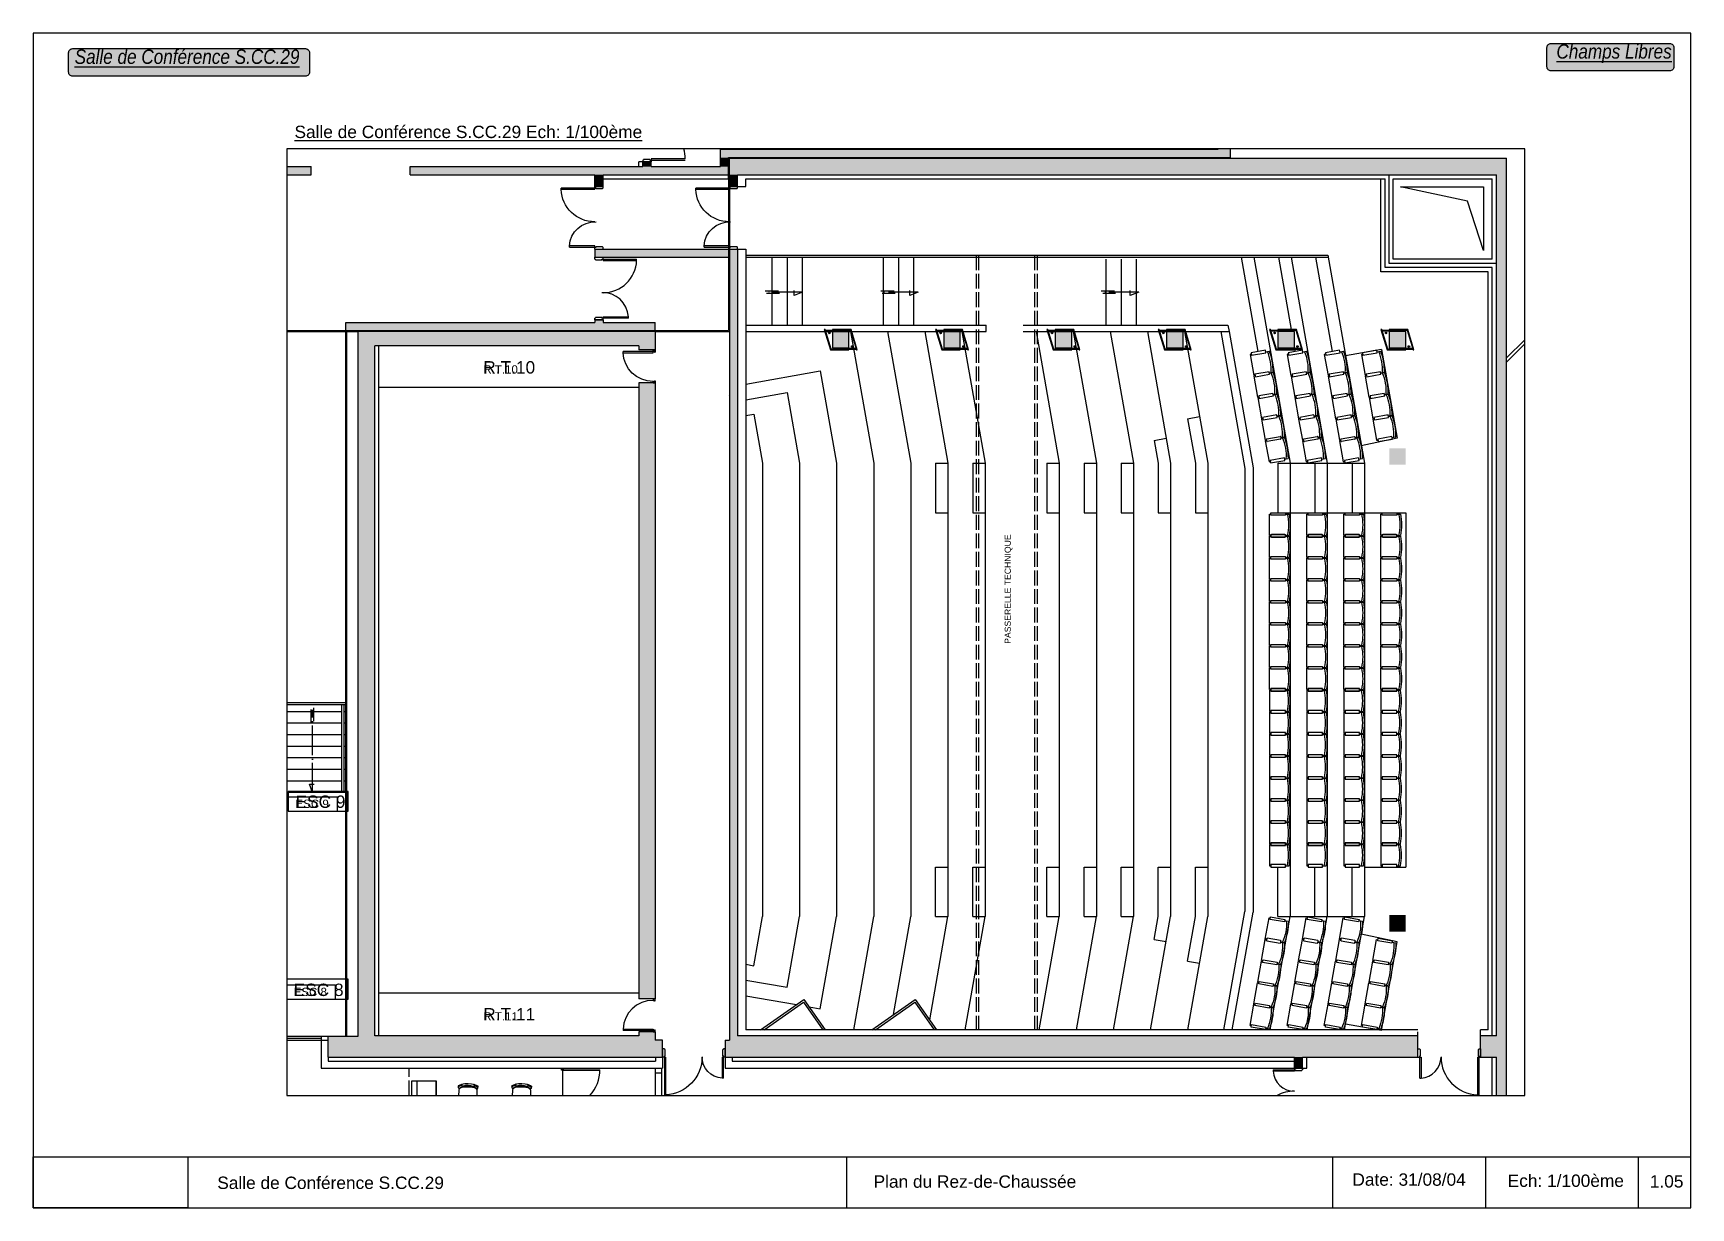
# Model space of a CAD drawing. Header units: millimetres. Extents: x 11 to 413, y 16 to 301.
import ezdxf

# ---------------------------------------------------------------- set-up
doc = ezdxf.new("R2010")
doc.units = ezdxf.units.MM
doc.header["$LTSCALE"] = 0.3
doc.header["$MEASUREMENT"] = 0
doc.linetypes.add('ACAD_ISO02W100', pattern=[15, 12, -3])
doc.linetypes.add('ACAD_ISO04W100', pattern=[30, 24, -3, 0, -3])
for name, color, linetype in [('-CART', 225, 'Continuous'), ('-LEGENDE', 3, 'Continuous'), ('01-TREMIE-ESCAL-ASC', 4, 'Continuous'), ('01-TREMIE-GAINE', 4, 'Continuous'), ('02-MURS-MACONNERIE', 241, 'Continuous'), ('02-MURS-PORTEUR', 1, 'Continuous'), ('02-MURS-POTEAU', 6, 'Continuous'), ('04-CLOISONS', 2, 'Continuous'), ('05-MEN-EXT', 142, 'Continuous'), ('05-MEN-INT', 4, 'Continuous'), ('07-REVT.PIERRE', 21, 'Continuous'), ('08-EQUI-MEUBLE', 8, 'Continuous'), ('08-EQUI-MEUBLE-PROJ-01', 11, 'Continuous'), ('10-ANN-NOMENCLATURE', 3, 'Continuous'), ('10-ANN-NOMPIECE', 3, 'Continuous'), ('10-ANN-NOMPIECE-CODE', 171, 'Continuous'), ('10-ANN-TEXTE-MEUBLE', 3, 'Continuous'), ('14-HACH-MURS', 253, 'Continuous'), ('14-HACH-POTEAU', 251, 'Continuous')]:
    doc.layers.add(name, color=color, linetype=linetype)
doc.layers.add('-FEN', color=7, linetype='Continuous', plot=False)
doc.styles.add('NDP', font='ARIAL.TTF')
doc.styles.add('REPCOUP', font='ARIAL.TTF', dxfattribs={"width": 0.85, "height": 0.6})
doc.styles.add('TRAME', font='ARIAL.TTF')
picture_1 = doc.add_image_def('image1.jpg', size_in_pixel=(331, 109))

msp = doc.modelspace()

# ---------------------------------------------------------------- texts
at = {"layer": '-LEGENDE', "char_height": 4.5, "width": 210.4361, "attachment_point": 1, "style": 'REPCOUP'}
for s, insert in [('{\\fArial|b0|i1|c0|p34;\\H0.7778x;\\LChamps Libres}', (380.55, 298.17)), ('{\\fArial|b0|i1|c0|p34;\\H0.7778x;\\LSalle de Conférence S.CC.29 }', (21.21, 296.89))]:
    msp.add_mtext(s, dxfattribs=dict(at, insert=insert))
at = {"layer": '-LEGENDE', "color": 3, "width": 210.4361, "attachment_point": 1, "style": 'TRAME'}
for s, insert, char_height in [('{\\LSalle de Conférence S.CC.29 Ech: 1/100ème}', (74.52, 278.4), 3), ('{\\H0.8571x;Date: 31/08/04}', (331.07, 24.22), 3.5), ('Ech: 1/100ème', (368.73, 23.94), 3), ('Salle de Conférence S.CC.29 ', (55.79, 23.43), 3), ('Plan du Rez-de-Chaussée ', (214.96, 23.73), 3), ('1.05', (403.2, 23.78), 3)]:
    msp.add_mtext(s, dxfattribs=dict(at, insert=insert, char_height=char_height))
at = {"layer": '10-ANN-NOMENCLATURE', "color": 171, "style": 'NDP'}
for s, p in [('R.T.10', (120.31, 218.27)), ('R.T.11', (120.31, 61.31))]:
    msp.add_text(s, height=3, rotation=0, dxfattribs=at).set_placement(p)
at = {"layer": '10-ANN-NOMENCLATURE', "style": 'NDP'}
for s, p in [('ESC 9', (74.77, 112.89)), ('ESC 8', (74.32, 67.25))]:
    msp.add_text(s, height=3, rotation=0, dxfattribs=at).set_placement(p)
at = {"layer": '10-ANN-NOMPIECE', "style": 'NDP'}
for s, p in [('ESC 9', (74.77, 112.89)), ('ESC 8', (74.32, 67.25))]:
    msp.add_text(s, height=2, rotation=0, dxfattribs=at).set_placement(p)
at = {"layer": '10-ANN-NOMPIECE-CODE', "style": 'NDP'}
for s, p in [('R.T.10', (120.31, 218.27)), ('R.T.11', (120.31, 61.31))]:
    msp.add_text(s, height=2, rotation=0, dxfattribs=at).set_placement(p)
at = {"layer": '10-ANN-TEXTE-MEUBLE', "insert": (247.69, 165.97), "char_height": 2, "width": 33.2871, "attachment_point": 5, "rotation": 90, "style": 'NDP'}
msp.add_mtext('{\\H0.75x;PASSERELLE TECHNIQUE}', dxfattribs=at)

# ---------------------------------------------------------------- blocks, each defined once
blk = doc.blocks.new('AD')
for p, q in [((28, 38.3), (22, 38.3)), ((22, 38.3), (22, 3.3)), ((22, 3.3), (28, 3.3)), ((28, 3.3), (28, 38.3))]:
    blk.add_line(p, q)
blk = doc.blocks.new('AG')
blk.add_lwpolyline([(-28, 4.3), (-28, 37.3, -0.414214), (-27, 38.3), (-23, 38.3, -0.414214), (-22, 37.3), (-22, 4.3, -0.414214), (-23, 3.3), (-27, 3.3, -0.414214)], format="xyb", close=True)
blk = doc.blocks.new('5CP7')
for p, q in [((0.065, 0.73), (0.035, 0.73)), ((0.035, -0.03), (0.035, 0.73)), ((0.065, 0.73), (0.065, 0)), ((0.065, 0), (0, 0)), ((0, 0), (0, -0.05)), ((0.8, 0), (0.765, 0)), ((0.765, 0), (0.765, -0.03)), ((0.8, 0), (0.8, -0.05)), ((0, -0.05), (0.05, -0.05)), ((0.05, -0.03), (0.035, -0.03)), ((0.05, -0.03), (0.05, -0.05)), ((0.75, -0.03), (0.75, -0.05)), ((0.765, -0.03), (0.75, -0.03)), ((0.75, -0.05), (0.8, -0.05))]:
    blk.add_line(p, q)
for centre, radius, start, end in [((-0.035, 0), 0.83, 0, 0), ((0.035, 0.001), 0.73, 359.9516, 87.6447)]:
    blk.add_arc(centre, radius, start, end)
blk = doc.blocks.new('MVP86')
for p, q in [((0.045, -0.03), (0.045, 0.815)), ((0.075, 0.815), (0.045, 0.815)), ((0.045, -0.03), (0.045, 0.814)), ((0.075, 0), (0.075, 0.815)), ((1.475, 0.615), (1.445, 0.615)), ((1.445, 0), (1.445, 0.615)), ((1.475, 0.615), (1.475, -0.03)), ((0, -0.2), (0, 0)), ((0.075, 0), (0, 0)), ((1.52, 0), (1.445, 0)), ((1.52, 0), (1.52, -0.2)), ((0.045, -0.2), (0, -0.2)), ((0.06, -0.03), (0.045, -0.03)), ((0.045, -0.2), (0.045, -0.185)), ((0.06, -0.185), (0.045, -0.185)), ((0.06, -0.185), (0.06, -0.03)), ((1.46, -0.03), (1.46, -0.185)), ((1.475, -0.03), (1.46, -0.03)), ((1.475, -0.185), (1.46, -0.185)), ((1.475, -0.185), (1.475, -0.2)), ((1.52, -0.2), (1.475, -0.2))]:
    blk.add_line(p, q)
for centre, radius, start, end in [((0.045, 0.001), 0.815, 359.9612, 87.8904), ((1.475, 0), 0.615, 92.796, 182.796)]:
    blk.add_arc(centre, radius, start, end)
blk = doc.blocks.new('MVP95')
for p, q in [((0.045, -0.03), (0.045, 0.915)), ((0.075, 0.915), (0.045, 0.915)), ((0.075, 0), (0.075, 0.915)), ((1.475, 0.515), (1.445, 0.515)), ((1.445, 0), (1.445, 0.515)), ((1.475, 0.515), (1.475, -0.03)), ((0, -0.2), (0, 0)), ((0.075, 0), (0, 0)), ((0.045, -0.2), (0, -0.2)), ((0.06, -0.03), (0.045, -0.03)), ((0.045, -0.2), (0.045, -0.185)), ((0.06, -0.185), (0.045, -0.185)), ((0.06, -0.185), (0.06, -0.03)), ((1.52, 0), (1.445, 0)), ((1.46, -0.03), (1.46, -0.185)), ((1.475, -0.03), (1.46, -0.03)), ((1.475, -0.185), (1.46, -0.185)), ((1.475, -0.185), (1.475, -0.2)), ((1.52, -0.2), (1.475, -0.2)), ((1.52, 0), (1.52, -0.2))]:
    blk.add_line(p, q)
for centre, radius, start, end in [((0.045, 0), 0.915, 359.9692, 88.1212), ((1.475, 0.001), 0.515, 93.3395, 180.0973)]:
    blk.add_arc(centre, radius, start, end)
blk = doc.blocks.new('*E8')
at = {"layer": '05-MEN-INT'}
for p, q in [((0, 0.45, 0), (0, 0, 0)), ((0.15, 0.45, 0), (0, 0.45, 0)), ((2, 0, 0), (0, 0, 0)), ((1.7, 0.6, 0), (0.15, 0.6, 0)), ((0.15, 0.6, 0), (0.15, 0.45, 0)), ((1.7, 0.6, 0), (1.7, 0.45, 0)), ((1.7, 0.45, 0), (10.3, 0.45, 0)), ((10.3, 0.75, 0), (2, 0.75, 0)), ((2, 0.75, 0), (2, 0, 0))]:
    blk.add_line(p, q, dxfattribs=at)
blk.add_arc((1.96, 0.76, 0), 8.34, 359.9498, 16.817, dxfattribs=at)
blk = doc.blocks.new('*E9')
at = {"layer": '05-MEN-INT'}
for p, q in [((0, 6.16, 0), (0, 5.86, 0)), ((0, 6.16, 0), (5.45, 6.16, 0)), ((5.15, 5.86, 0), (0, 5.86, 0)), ((5.15, 6.61, 0), (7.15, 6.61, 0)), ((5.15, 6.61, 0), (5.15, 5.86, 0)), ((5.45, 6.16, 0), (5.45, 6.01, 0)), ((5.45, 6.01, 0), (7, 6.01, 0)), ((7, 6.16, 0), (7, 6.01, 0)), ((7, 6.16, 0), (7.15, 6.16, 0)), ((7.15, 6.61, 0), (7.15, 6.16, 0))]:
    blk.add_line(p, q, dxfattribs=at)
for centre, radius, start, end in [((5.14, 6.16, 0), 5.15, 183.3395, 270.0973), ((5.15, -8.14, 0), 9.15, 89.9692, 117.1783)]:
    blk.add_arc(centre, radius, start, end, dxfattribs=at)

# ---------------------------------------------------------------- hatches: boundary and pattern name
at = {"layer": '-LEGENDE'}
h = msp.add_hatch(color=253, dxfattribs=at)
edge = h.paths.add_edge_path()
edge.add_line((379.26, 298.37), (408.02, 298.37))
edge.add_arc((408.02, 297.37), 1, 0, 90, ccw=False)
edge.add_line((409.02, 297.37), (409.02, 292.68))
edge.add_arc((408.02, 292.68), 1, -90, 0, ccw=False)
edge.add_line((408.02, 291.68), (379.26, 291.68))
edge.add_arc((379.26, 292.68), 1, 180, 270, ccw=False)
edge.add_line((378.26, 292.68), (378.26, 297.37))
edge.add_arc((379.26, 297.37), 1, 90, 180, ccw=False)
at = {"layer": '-LEGENDE', "ltscale": 10}
h = msp.add_hatch(color=253, dxfattribs=at)
edge = h.paths.add_edge_path()
edge.add_line((20.74, 297.09), (77.17, 297.09))
edge.add_arc((77.17, 296.09), 1, 0, 90, ccw=False)
edge.add_line((78.17, 296.09), (78.17, 291.4))
edge.add_arc((77.17, 291.4), 1, -90, 0, ccw=False)
edge.add_line((77.17, 290.4), (20.74, 290.4))
edge.add_arc((20.74, 291.4), 1, 180, 270, ccw=False)
edge.add_line((19.74, 291.4), (19.74, 296.09))
edge.add_arc((20.74, 296.09), 1, 90, 180, ccw=False)
at = {"layer": '14-HACH-MURS', "ltscale": 10}
h = msp.add_hatch(color=256, dxfattribs=at)
h.paths.add_polyline_path([(161.99, 230.68), (149.34, 230.68), (149.34, 231.28), (147.34, 231.28), (147.34, 230.68), (86.99, 230.68), (86.99, 228.68), (161.99, 228.68)])
h.paths.add_polyline_path([(161.99, 228.48), (89.99, 228.48), (89.99, 57.53), (82.67, 57.53), (82.67, 52.45), (163.77, 52.45), (163.77, 56.55), (161.99, 56.55), (161.99, 58.55), (157.99, 58.55), (157.99, 57.55), (93.99, 57.55), (93.99, 224.98), (157.99, 224.98), (157.99, 223.98), (161.99, 223.98)])
h.paths.add_polyline_path([(161.99, 215.98), (157.99, 215.98), (157.99, 66.55), (161.99, 66.55)], flags=17)
at = {"layer": '14-HACH-POTEAU', "ltscale": 10}
h = msp.add_hatch(color=256, dxfattribs=at)
h.paths.add_polyline_path([(339.99, 224.48), (343.99, 224.48), (343.99, 228.48), (339.99, 228.48)])
h.paths.add_polyline_path([(312.99, 224.48), (316.99, 224.48), (316.99, 228.48), (312.99, 228.48)])
h.paths.add_polyline_path([(285.99, 224.48), (289.99, 224.48), (289.99, 228.48), (285.99, 228.48)])
h.paths.add_polyline_path([(258.99, 224.48), (262.99, 224.48), (262.99, 228.48), (258.99, 228.48)])
h.paths.add_polyline_path([(231.99, 224.48), (235.99, 224.48), (235.99, 228.48), (231.99, 228.48)])
h.paths.add_polyline_path([(204.99, 224.48), (208.99, 224.48), (208.99, 228.48), (204.99, 228.48)])
h.paths.add_polyline_path([(339.99, 196.16), (343.99, 196.16), (343.99, 200.16), (339.99, 200.16)])
msp.add_hatch(color=256, dxfattribs=at).paths.add_polyline_path([(339.99, 86.87), (343.99, 86.87), (343.99, 82.87), (339.99, 82.87)])

# ---------------------------------------------------------------- linework, layer by layer
at = {"layer": '-CART'}
for p, q in [((11.14, 28.21), (413.14, 28.21)), ((48.68, 28.21), (48.68, 15.85)), ((208.39, 28.21), (208.39, 15.85)), ((326.35, 15.85), (326.35, 28.21)), ((363.41, 15.85), (363.41, 28.21)), ((400.48, 15.85), (400.48, 28.21))]:
    msp.add_line(p, q, dxfattribs=at)
msp.add_lwpolyline([(11.14, 15.85), (413.14, 15.85), (413.14, 300.85), (11.14, 300.85)], close=True, dxfattribs=at)
at = {"layer": '-FEN', "linetype": 'Continuous'}
msp.add_lwpolyline([(72.7, 43.14), (372.89, 43.14), (372.89, 272.78), (72.7, 272.78)], close=True, dxfattribs=at)
at = {"layer": '-LEGENDE'}
for points in [[(379.26, 298.37), (408.02, 298.37, -0.414214), (409.02, 297.37), (409.02, 292.68, -0.414214), (408.02, 291.68), (379.26, 291.68, -0.414214), (378.26, 292.68), (378.26, 297.37, -0.414214)], [(20.74, 297.09), (77.17, 297.09, -0.414214), (78.17, 296.09), (78.17, 291.4, -0.414214), (77.17, 290.4), (20.74, 290.4, -0.414214), (19.74, 291.4), (19.74, 296.09, -0.414214)]]:
    msp.add_lwpolyline(points, format="xyb", close=True, dxfattribs=at)
at = {"layer": '01-TREMIE-ESCAL-ASC'}
for p, q in [((190.34, 229.98), (190.34, 246.48)), ((194.04, 229.98), (194.04, 246.48)), ((197.74, 229.98), (197.74, 246.48)), ((217.34, 229.98), (217.34, 246.48)), ((221.04, 229.98), (221.04, 246.48)), ((224.74, 229.98), (224.74, 246.48)), ((271.34, 229.98), (271.34, 245.98)), ((275.04, 229.98), (275.04, 245.98)), ((278.74, 229.98), (278.74, 245.98)), ((195.69, 237.24), (195.69, 238.39)), ((197.74, 237.98), (195.69, 237.24)), ((223.74, 237.24), (223.74, 238.39)), ((225.79, 237.98), (223.74, 237.24)), ((277.19, 237.24), (277.19, 238.39)), ((279.24, 237.98), (277.19, 237.24)), ((85.99, 136.21), (72.7, 136.21)), ((85.99, 133.41), (72.7, 133.41)), ((86.99, 136.21), (86.49, 136.21)), ((86.99, 133.41), (86.49, 133.41)), ((85.99, 130.61), (72.7, 130.61)), ((86.99, 130.61), (86.49, 130.61)), ((85.99, 127.81), (72.7, 127.81)), ((85.99, 125.01), (72.7, 125.01)), ((86.99, 127.81), (86.49, 127.81)), ((86.99, 125.01), (86.49, 125.01)), ((85.99, 122.21), (72.7, 122.21)), ((86.99, 122.21), (86.49, 122.21)), ((85.99, 119.41), (72.7, 119.41)), ((86.99, 116.61), (72.7, 116.61)), ((78.88, 116.61), (78.14, 118.66)), ((78.14, 118.66), (79.3, 118.66)), ((86.99, 119.41), (86.49, 119.41))]:
    msp.add_line(p, q, dxfattribs=at)
at = {"layer": '01-TREMIE-ESCAL-ASC', "linetype": 'ACAD_ISO04W100'}
for p, q in [((191.87, 238.28), (188.67, 238.28)), ((192.15, 237.68), (189.02, 237.68)), ((197.74, 237.98), (189.13, 237.98)), ((219.92, 238.28), (216.72, 238.28)), ((220.2, 237.68), (217.06, 237.68)), ((225.79, 237.98), (217.17, 237.98)), ((273.37, 238.28), (270.17, 238.28)), ((273.65, 237.68), (270.51, 237.68)), ((279.24, 237.98), (270.62, 237.98)), ((78.58, 133.66), (78.58, 136.79)), ((78.88, 116.61), (78.88, 136.69)), ((79.18, 133.94), (79.18, 137.14))]:
    msp.add_line(p, q, dxfattribs=at)
at = {"layer": '01-TREMIE-ESCAL-ASC'}
for points in [[(85.99, 116.61), (85.99, 137.98)], [(86.49, 137.98), (86.49, 116.61)]]:
    msp.add_lwpolyline(points, dxfattribs=at)
at = {"layer": '01-TREMIE-GAINE'}
msp.add_lwpolyline([(342.7, 263.59), (362.84, 263.59), (362.84, 248.13), (358.95, 260.05)], close=True, dxfattribs=at)
at = {"layer": '02-MURS-MACONNERIE'}
for p, q in [((294.98, 272.68), (294.98, 272.78)), ((296.98, 272.68), (296.98, 272.78))]:
    msp.add_line(p, q, dxfattribs=at)
at = {"layer": '02-MURS-MACONNERIE', "color": 4, "linetype": 'ACAD_ISO04W100'}
for p, q in [((368.48, 222.06), (372.89, 226.46)), ((368.48, 221.06), (372.89, 225.46))]:
    msp.add_line(p, q, dxfattribs=at)
at = {"layer": '02-MURS-PORTEUR'}
for p, q in [((158.99, 268.48), (158.99, 269.61)), ((160.99, 268.48), (160.99, 269.61)), ((177.79, 272.68), (298.48, 272.68)), ((177.79, 268.48), (177.79, 272.68)), ((179.79, 266.48), (179.79, 270.68)), ((179.79, 270.68), (301.48, 270.68)), ((179.99, 270.48), (368.48, 270.48)), ((179.99, 263.68), (179.99, 270.48)), ((298.48, 272.68), (298.48, 272.78)), ((301.48, 270.68), (301.48, 272.78)), ((368.48, 43.14), (368.48, 270.48)), ((72.7, 268.48), (78.55, 268.48)), ((72.7, 266.48), (78.55, 266.48)), ((78.55, 266.48), (78.55, 268.48)), ((102.55, 266.48), (102.55, 268.48)), ((102.55, 268.48), (158.99, 268.48)), ((102.55, 266.48), (147.34, 266.48)), ((147.34, 263.68), (147.34, 266.48)), ((149.34, 263.68), (149.34, 266.48)), ((149.34, 266.48), (179.79, 266.48)), ((160.99, 268.48), (177.79, 268.48)), ((181.99, 266.48), (365.98, 266.48)), ((181.99, 263.68), (181.99, 266.48)), ((365.98, 57.55), (365.98, 266.48)), ((147.34, 263.68), (149.34, 263.68)), ((179.99, 263.68), (181.99, 263.68)), ((147.34, 248.48), (179.99, 248.48)), ((147.34, 248.48), (147.34, 246.48)), ((147.34, 246.48), (179.99, 246.48)), ((179.99, 248.48), (181.99, 248.48)), ((179.99, 248.48), (179.99, 56.55)), ((181.99, 248.48), (181.99, 57.55)), ((86.99, 230.68), (147.34, 230.68)), ((86.99, 228.68), (86.99, 230.68)), ((147.34, 231.28), (147.34, 230.68)), ((147.34, 231.28), (149.34, 231.28)), ((149.34, 231.28), (149.34, 230.68)), ((149.34, 230.68), (161.99, 230.68)), ((161.99, 228.68), (161.99, 230.68)), ((86.99, 228.68), (161.99, 228.68)), ((89.99, 57.53), (89.99, 228.48)), ((161.99, 228.48), (89.99, 228.48)), ((161.99, 228.48), (161.99, 223.98)), ((93.99, 57.55), (93.99, 224.98)), ((157.99, 224.98), (93.99, 224.98)), ((157.99, 224.98), (157.99, 223.98)), ((161.99, 223.98), (157.99, 223.98)), ((161.99, 215.98), (157.99, 215.98)), ((157.99, 215.98), (157.99, 66.55)), ((161.99, 215.98), (161.99, 66.55)), ((179.78, 212.97), (179.78, 212.97)), ((161.99, 66.55), (157.99, 66.55)), ((82.67, 52.45), (82.67, 57.53)), ((82.67, 57.53), (89.99, 57.53)), ((157.99, 57.55), (93.99, 57.55)), ((161.99, 58.55), (157.99, 58.55)), ((157.99, 58.55), (157.99, 57.55)), ((161.99, 58.55), (161.99, 56.55)), ((163.77, 56.55), (161.99, 56.55)), ((163.77, 52.45), (163.77, 56.55)), ((178.97, 56.55), (178.97, 52.45)), ((178.97, 56.55), (179.99, 56.55)), ((346.96, 57.55), (181.99, 57.55)), ((346.96, 52.45), (346.96, 57.55)), ((362.16, 52.45), (362.16, 57.55)), ((365.98, 57.55), (362.16, 57.55)), ((82.67, 52.45), (163.77, 52.45)), ((178.97, 52.45), (316.99, 52.45)), ((316.99, 49.75), (316.99, 52.45)), ((318.99, 52.45), (346.96, 52.45)), ((318.99, 49.75), (318.99, 52.45)), ((362.16, 52.45), (365.98, 52.45)), ((365.98, 43.14), (365.98, 52.45)), ((316.99, 49.75), (318.99, 49.75))]:
    msp.add_line(p, q, dxfattribs=at)
at = {"layer": '02-MURS-PORTEUR', "linetype": 'Continuous'}
msp.add_line((158.99, 269.61), (160.99, 269.61), dxfattribs=at)
at = {"layer": '02-MURS-PORTEUR', "color": 4}
for p, q in [((179.79, 266.48), (179.79, 228.68)), ((179.99, 263.68), (179.99, 248.48)), ((183.99, 246.98), (325.09, 246.98)), ((183.99, 246.48), (325.18, 246.48)), ((304.13, 246.48), (308.16, 223.62)), ((307.18, 246.48), (315.99, 196.51)), ((313.13, 246.48), (316.3, 228.48)), ((316.18, 246.48), (324.99, 196.51)), ((322.13, 246.48), (326.16, 223.62)), ((325.09, 246.98), (333.99, 196.51)), ((183.99, 229.98), (242.24, 229.98)), ((242.24, 228.48), (242.24, 229.98)), ((251.24, 229.98), (300.89, 229.98)), ((300.89, 229.98), (301.16, 228.48)), ((72.7, 228.68), (86.99, 228.68)), ((72.7, 228.48), (89.99, 228.48)), ((161.99, 228.68), (179.79, 228.68)), ((161.99, 228.48), (179.99, 228.48)), ((183.99, 228.48), (242.24, 228.48)), ((209.35, 228.48), (214.99, 196.51)), ((218.35, 228.48), (223.99, 196.51)), ((227.35, 228.48), (232.99, 196.51)), ((236.35, 228.48), (241.99, 196.51)), ((251.24, 228.48), (301.16, 228.48)), ((254.35, 228.48), (259.99, 196.51)), ((263.35, 228.48), (268.99, 196.51)), ((272.35, 228.48), (277.99, 196.51)), ((281.35, 228.48), (286.99, 196.51)), ((290.35, 228.48), (295.99, 196.51)), ((299.13, 228.48), (304.99, 195.25)), ((301.16, 228.48), (306.99, 195.43)), ((316.99, 224.61), (317.16, 223.62)), ((338.12, 224.14), (329.39, 222.6)), ((338.12, 224.14), (341.91, 202.61)), ((183.99, 215.72), (202.04, 218.9)), ((202.04, 218.9), (205.99, 196.51)), ((94.99, 214.98), (157.99, 214.98)), ((183.99, 211.9), (193.96, 213.66)), ((193.96, 213.66), (196.99, 196.51)), ((183.99, 208.09), (185.89, 208.42)), ((185.89, 208.42), (187.99, 196.51)), ((291.09, 207.29), (294, 207.81)), ((291.09, 207.29), (292.99, 196.51)), ((283.01, 202.06), (285.92, 202.57)), ((283.01, 202.06), (283.99, 196.51)), ((341.91, 202.61), (333.23, 200.75)), ((187.99, 196.51), (187.99, 86.51)), ((196.99, 196.51), (196.99, 86.51)), ((205.99, 196.51), (205.99, 86.51)), ((214.99, 196.51), (214.99, 86.51)), ((223.99, 196.51), (223.99, 86.51)), ((229.99, 196.51), (229.99, 184.5)), ((229.99, 196.51), (232.99, 196.51)), ((232.99, 196.51), (232.99, 86.51)), ((238.99, 196.51), (238.99, 184.5)), ((238.99, 196.51), (241.99, 196.51)), ((241.99, 196.51), (241.99, 86.51)), ((256.99, 196.51), (256.99, 184.5)), ((256.99, 196.51), (259.99, 196.51)), ((259.99, 196.51), (259.99, 86.51)), ((265.99, 196.51), (265.99, 184.5)), ((265.99, 196.51), (268.99, 196.51)), ((268.99, 196.51), (268.99, 86.51)), ((274.99, 196.51), (274.99, 184.5)), ((274.99, 196.51), (277.99, 196.51)), ((277.99, 196.51), (277.99, 86.51)), ((283.99, 196.51), (283.99, 184.5)), ((286.99, 196.51), (286.99, 86.51)), ((292.99, 196.51), (292.99, 184.5)), ((295.99, 196.51), (295.99, 86.51)), ((304.99, 195.25), (304.99, 87.77)), ((306.99, 195.43), (306.99, 87.6)), ((312.99, 196.51), (333.99, 196.51)), ((312.99, 196.51), (312.99, 184.5)), ((315.99, 196.51), (315.99, 86.51)), ((321.99, 196.51), (321.99, 184.5)), ((324.99, 196.51), (324.99, 86.51)), ((330.99, 196.51), (330.99, 184.5)), ((333.99, 196.51), (333.99, 86.51)), ((229.99, 184.5), (232.99, 184.5)), ((238.99, 184.5), (241.99, 184.5)), ((256.99, 184.5), (259.99, 184.5)), ((265.99, 184.5), (268.99, 184.5)), ((274.99, 184.5), (277.99, 184.5)), ((283.99, 184.5), (286.99, 184.5)), ((292.99, 184.5), (295.99, 184.5)), ((312.99, 184.5), (333.99, 184.5)), ((333.99, 184.5), (343.99, 184.5)), ((343.99, 184.5), (343.99, 98.53)), ((229.99, 98.53), (232.99, 98.53)), ((229.99, 86.51), (229.99, 98.53)), ((238.99, 98.53), (241.99, 98.53)), ((238.99, 86.51), (238.99, 98.53)), ((256.99, 98.53), (259.99, 98.53)), ((256.99, 86.51), (256.99, 98.53)), ((265.99, 98.53), (268.99, 98.53)), ((265.99, 86.51), (265.99, 98.53)), ((274.99, 98.53), (277.99, 98.53)), ((274.99, 86.51), (274.99, 98.53)), ((283.99, 98.53), (286.99, 98.53)), ((283.99, 86.51), (283.99, 98.53)), ((292.99, 98.53), (295.99, 98.53)), ((292.99, 86.51), (292.99, 98.53)), ((312.99, 86.51), (312.99, 98.53)), ((321.99, 86.51), (321.99, 98.53)), ((330.99, 86.51), (330.99, 98.53)), ((333.99, 98.53), (343.99, 98.53)), ((185.89, 74.61), (187.99, 86.51)), ((193.96, 69.37), (196.99, 86.51)), ((202.04, 64.13), (205.99, 86.51)), ((210.14, 59.05), (214.99, 86.51)), ((219.79, 62.73), (223.99, 86.51)), ((228.56, 61.44), (232.99, 86.51)), ((229.99, 86.51), (232.99, 86.51)), ((237.14, 59.05), (241.99, 86.51)), ((238.99, 86.51), (241.99, 86.51)), ((255.14, 59.05), (259.99, 86.51)), ((256.99, 86.51), (259.99, 86.51)), ((264.14, 59.05), (268.99, 86.51)), ((265.99, 86.51), (268.99, 86.51)), ((273.14, 59.05), (277.99, 86.51)), ((274.99, 86.51), (277.99, 86.51)), ((282.14, 59.05), (286.99, 86.51)), ((283.01, 80.97), (283.99, 86.51)), ((291.09, 75.73), (292.99, 86.51)), ((291.14, 59.05), (295.99, 86.51)), ((299.92, 59.05), (304.99, 87.77)), ((301.95, 59.05), (306.99, 87.6)), ((311.14, 59.05), (315.99, 86.51)), ((312.99, 86.51), (333.99, 86.51)), ((320.14, 59.05), (324.99, 86.51)), ((329.14, 59.05), (333.99, 86.51)), ((283.01, 80.97), (285.92, 80.46)), ((341.91, 80.42), (333.23, 82.28)), ((338.12, 58.89), (341.91, 80.42)), ((183.99, 74.94), (185.89, 74.61)), ((291.09, 75.73), (294, 75.22)), ((183.99, 71.13), (193.96, 69.37)), ((94.99, 68.05), (157.99, 68.05)), ((183.99, 67.31), (196.25, 65.15)), ((187.54, 59.05), (198.07, 66.42)), ((188.41, 59.05), (197.95, 65.73)), ((197.95, 65.73), (202.63, 59.05)), ((198.07, 66.42), (203.24, 59.05)), ((199.35, 64.6), (202.04, 64.13)), ((214.54, 59.05), (225.07, 66.42)), ((215.41, 59.05), (224.95, 65.73)), ((224.95, 65.73), (229.63, 59.05)), ((225.07, 66.42), (230.24, 59.05)), ((338.12, 58.89), (329.39, 60.43))]:
    msp.add_line(p, q, dxfattribs=at)
at = {"layer": '02-MURS-PORTEUR', "color": 8, "linetype": 'ACAD_ISO02W100'}
msp.add_line((102.32, 43.14), (102.32, 49.75), dxfattribs=at)
at = {"layer": '02-MURS-POTEAU'}
for points in [[(204.99, 224.48), (208.99, 224.48), (208.99, 228.48), (204.99, 228.48)], [(231.99, 224.48), (235.99, 224.48), (235.99, 228.48), (231.99, 228.48)], [(258.99, 224.48), (262.99, 224.48), (262.99, 228.48), (258.99, 228.48)], [(285.99, 224.48), (289.99, 224.48), (289.99, 228.48), (285.99, 228.48)], [(312.99, 224.48), (316.99, 224.48), (316.99, 228.48), (312.99, 228.48)], [(339.99, 224.48), (343.99, 224.48), (343.99, 228.48), (339.99, 228.48)]]:
    msp.add_lwpolyline(points, close=True, dxfattribs=at)
at = {"layer": '04-CLOISONS'}
for p, q in [((157.99, 268.48), (157.99, 269.61)), ((158.99, 269.61), (157.99, 269.61)), ((149.34, 265.48), (179.79, 265.48)), ((179.79, 265.48), (179.79, 266.48)), ((183.99, 265.48), (338.99, 265.48)), ((183.99, 265.48), (183.99, 265.48)), ((183.99, 263.68), (183.99, 265.48)), ((337.99, 242.98), (337.99, 265.48)), ((338.99, 243.98), (338.99, 265.48)), ((339.99, 244.98), (339.99, 266.48)), ((340.99, 265.48), (364.98, 265.48)), ((340.99, 245.98), (340.99, 265.48)), ((364.98, 245.98), (364.98, 265.48)), ((181.99, 263.68), (183.99, 263.68)), ((181.99, 248.48), (183.99, 248.48)), ((183.99, 248.48), (183.99, 59.05)), ((364.98, 245.98), (340.99, 245.98)), ((363.98, 242.98), (337.99, 242.98)), ((364.98, 243.98), (338.99, 243.98)), ((365.98, 244.98), (339.99, 244.98)), ((363.98, 59.05), (363.98, 242.98)), ((364.98, 57.55), (364.98, 243.98)), ((94.99, 57.55), (94.99, 224.98)), ((346.96, 59.05), (183.99, 59.05)), ((346.96, 57.55), (346.96, 58.55)), ((363.98, 59.05), (362.16, 59.05)), ((362.16, 57.55), (362.16, 59.05)), ((319.99, 49.75), (319.99, 52.45)), ((364.98, 43.14), (364.98, 52.45)), ((318.99, 49.75), (319.99, 49.75))]:
    msp.add_line(p, q, dxfattribs=at)
for points in [[(208.99, 224.18), (204.64, 224.18), (203.2, 228.98), (202.99, 228.98), (204.49, 223.98), (208.99, 223.98)], [(204.99, 228.78), (209.34, 228.78), (210.78, 223.98), (210.99, 223.98), (209.49, 228.98), (204.99, 228.98)], [(235.99, 224.18), (231.64, 224.18), (230.2, 228.98), (229.99, 228.98), (231.49, 223.98), (235.99, 223.98)], [(231.99, 228.78), (236.34, 228.78), (237.78, 223.98), (237.99, 223.98), (236.49, 228.98), (231.99, 228.98)], [(262.99, 224.18), (258.64, 224.18), (257.2, 228.98), (256.99, 228.98), (258.49, 223.98), (262.99, 223.98)], [(258.99, 228.78), (263.34, 228.78), (264.78, 223.98), (264.99, 223.98), (263.49, 228.98), (258.99, 228.98)], [(289.99, 224.18), (285.64, 224.18), (284.2, 228.98), (283.99, 228.98), (285.49, 223.98), (289.99, 223.98)], [(285.99, 228.78), (290.34, 228.78), (291.78, 223.98), (291.99, 223.98), (290.49, 228.98), (285.99, 228.98)], [(316.99, 224.18), (312.64, 224.18), (311.2, 228.98), (310.99, 228.98), (312.49, 223.98), (316.99, 223.98)], [(312.99, 228.78), (317.34, 228.78), (318.78, 223.98), (318.99, 223.98), (317.49, 228.98), (312.99, 228.98)], [(343.99, 224.18), (339.64, 224.18), (338.2, 228.98), (337.99, 228.98), (339.49, 223.98), (343.99, 223.98)], [(339.99, 228.78), (344.34, 228.78), (345.78, 223.98), (345.99, 223.98), (344.49, 228.98), (339.99, 228.98)]]:
    msp.add_lwpolyline(points, close=True, dxfattribs=at)
at = {"layer": '05-MEN-EXT'}
for p, q in [((161.99, 49.75), (161.99, 43.14)), ((161.99, 48.6), (163.49, 48.6)), ((163.49, 49.75), (163.49, 43.14))]:
    msp.add_line(p, q, dxfattribs=at)
at = {"layer": '05-MEN-INT'}
for p, q in [((86.99, 57.53), (86.99, 228.68)), ((87.19, 57.53), (87.19, 228.68)), ((72.7, 138.48), (86.99, 138.48)), ((72.7, 137.98), (86.99, 137.98)), ((72.7, 57.53), (82.67, 57.53)), ((72.7, 57.03), (80.97, 57.03)), ((72.7, 56.53), (82.67, 56.53)), ((80.97, 57.55), (80.97, 56.53))]:
    msp.add_line(p, q, dxfattribs=at)
for points in [[(205.18, 228.73), (203.2, 228.73), (203.2, 228.6), (205.18, 228.6)], [(232.18, 228.73), (230.2, 228.73), (230.2, 228.6), (232.18, 228.6)], [(259.18, 228.73), (257.2, 228.73), (257.2, 228.6), (259.18, 228.6)], [(286.18, 228.73), (284.2, 228.73), (284.2, 228.6), (286.18, 228.6)], [(313.18, 228.73), (311.2, 228.73), (311.2, 228.6), (313.18, 228.6)], [(340.18, 228.73), (338.2, 228.73), (338.2, 228.6), (340.18, 228.6)], [(208.8, 224.22), (210.77, 224.22), (210.77, 224.36), (208.8, 224.36)], [(235.8, 224.22), (237.77, 224.22), (237.77, 224.36), (235.8, 224.36)], [(262.8, 224.22), (264.77, 224.22), (264.77, 224.36), (262.8, 224.36)], [(289.8, 224.22), (291.77, 224.22), (291.77, 224.36), (289.8, 224.36)], [(316.8, 224.22), (318.77, 224.22), (318.77, 224.36), (316.8, 224.36)], [(343.8, 224.22), (345.77, 224.22), (345.77, 224.36), (343.8, 224.36)]]:
    msp.add_lwpolyline(points, close=True, dxfattribs=at)
for centre in [(204.21, 228.12), (231.21, 228.12), (258.21, 228.12), (285.21, 228.12), (312.21, 228.12), (339.21, 228.12), (209.76, 224.83), (236.76, 224.83), (263.76, 224.83), (290.76, 224.83), (317.76, 224.83), (344.76, 224.83)]:
    msp.add_circle(centre, 0.2, dxfattribs=at)
at = {"layer": '07-REVT.PIERRE'}
for p, q in [((80.97, 56.53), (80.97, 49.75)), ((82.67, 52.45), (82.67, 51.45)), ((162.07, 52.45), (162.07, 51.45)), ((163.77, 52.45), (163.77, 49.75)), ((178.97, 52.45), (178.97, 49.75)), ((180.67, 52.45), (180.67, 51.45)), ((80.97, 49.75), (163.77, 49.75)), ((82.67, 51.45), (162.07, 51.45)), ((178.97, 49.75), (316.99, 49.75)), ((180.67, 51.45), (316.99, 51.45))]:
    msp.add_line(p, q, dxfattribs=at)
at = {"layer": '08-EQUI-MEUBLE'}
for p, q in [((306.58, 222.96), (306.26, 222.91)), ((306.26, 222.91), (307.16, 217.78)), ((310.03, 223.57), (310.94, 223.73)), ((315.58, 222.96), (315.26, 222.91)), ((315.26, 222.91), (316.16, 217.78)), ((319.03, 223.57), (319.94, 223.73)), ((324.58, 222.96), (324.26, 222.91)), ((324.26, 222.91), (325.16, 217.78)), ((328.03, 223.57), (328.94, 223.73)), ((333.58, 222.96), (333.26, 222.91)), ((333.26, 222.91), (334.16, 217.78)), ((337.03, 223.57), (337.94, 223.73)), ((307.16, 217.78), (307.49, 217.84)), ((307.51, 217.72), (307.18, 217.67)), ((307.18, 217.67), (308.08, 212.54)), ((310.93, 218.45), (311.84, 218.61)), ((310.95, 218.33), (311.86, 218.49)), ((316.16, 217.78), (316.49, 217.84)), ((316.51, 217.72), (316.18, 217.67)), ((316.18, 217.67), (317.08, 212.54)), ((319.93, 218.45), (320.84, 218.61)), ((319.95, 218.33), (320.86, 218.49)), ((325.16, 217.78), (325.49, 217.84)), ((325.51, 217.72), (325.18, 217.67)), ((325.18, 217.67), (326.08, 212.54)), ((328.93, 218.45), (329.84, 218.61)), ((328.95, 218.33), (329.86, 218.49)), ((334.16, 217.78), (334.49, 217.84)), ((334.51, 217.72), (334.18, 217.67)), ((334.18, 217.67), (335.08, 212.54)), ((337.93, 218.45), (338.84, 218.61)), ((337.95, 218.33), (338.86, 218.49)), ((311.86, 213.21), (312.76, 213.37)), ((311.88, 213.09), (312.78, 213.25)), ((320.86, 213.21), (321.76, 213.37)), ((320.88, 213.09), (321.78, 213.25)), ((329.86, 213.21), (330.76, 213.37)), ((329.88, 213.09), (330.78, 213.25)), ((338.86, 213.21), (339.76, 213.37)), ((338.88, 213.09), (339.78, 213.25)), ((308.08, 212.54), (308.41, 212.6)), ((308.43, 212.48), (308.1, 212.43)), ((308.1, 212.43), (309.01, 207.31)), ((317.08, 212.54), (317.41, 212.6)), ((317.43, 212.48), (317.1, 212.43)), ((317.1, 212.43), (318.01, 207.31)), ((326.08, 212.54), (326.41, 212.6)), ((326.43, 212.48), (326.1, 212.43)), ((326.1, 212.43), (327.01, 207.31)), ((335.08, 212.54), (335.41, 212.6)), ((335.43, 212.48), (335.1, 212.43)), ((335.1, 212.43), (336.01, 207.31)), ((309.01, 207.31), (309.33, 207.36)), ((309.36, 207.25), (309.03, 207.19)), ((309.03, 207.19), (309.93, 202.07)), ((312.78, 207.97), (313.69, 208.13)), ((312.8, 207.85), (313.71, 208.01)), ((318.01, 207.31), (318.33, 207.36)), ((318.36, 207.25), (318.03, 207.19)), ((318.03, 207.19), (318.93, 202.07)), ((321.78, 207.97), (322.69, 208.13)), ((321.8, 207.85), (322.71, 208.01)), ((327.01, 207.31), (327.33, 207.36)), ((327.36, 207.25), (327.03, 207.19)), ((327.03, 207.19), (327.93, 202.07)), ((330.78, 207.97), (331.69, 208.13)), ((330.8, 207.85), (331.71, 208.01)), ((336.01, 207.31), (336.33, 207.36)), ((336.36, 207.25), (336.03, 207.19)), ((336.03, 207.19), (336.93, 202.07)), ((339.78, 207.97), (340.69, 208.13)), ((339.8, 207.85), (340.71, 208.01)), ((309.93, 202.07), (310.26, 202.12)), ((310.28, 202.01), (309.95, 201.95)), ((309.95, 201.95), (310.85, 196.83)), ((313.71, 202.73), (314.61, 202.89)), ((313.73, 202.61), (314.63, 202.77)), ((318.93, 202.07), (319.26, 202.12)), ((319.28, 202.01), (318.95, 201.95)), ((318.95, 201.95), (319.85, 196.83)), ((322.71, 202.73), (323.61, 202.89)), ((322.73, 202.61), (323.63, 202.77)), ((327.93, 202.07), (328.26, 202.12)), ((328.28, 202.01), (327.95, 201.95)), ((327.95, 201.95), (328.85, 196.83)), ((331.71, 202.73), (332.61, 202.89)), ((331.73, 202.61), (332.63, 202.77)), ((336.93, 202.07), (337.26, 202.12)), ((340.71, 202.73), (341.61, 202.89)), ((314.63, 197.49), (315.53, 197.65)), ((323.63, 197.49), (324.53, 197.65)), ((332.63, 197.49), (333.53, 197.65)), ((310.85, 196.83), (311.18, 196.89)), ((319.85, 196.83), (320.18, 196.89)), ((328.85, 196.83), (329.18, 196.89)), ((310.99, 178.99), (310.99, 184.19)), ((310.99, 184.19), (311.32, 184.19)), ((314.82, 184.19), (315.74, 184.19)), ((319.99, 178.99), (319.99, 184.19)), ((319.99, 184.19), (320.32, 184.19)), ((323.82, 184.19), (324.74, 184.19)), ((328.99, 178.99), (328.99, 184.19)), ((328.99, 184.19), (329.32, 184.19)), ((332.82, 184.19), (333.74, 184.19)), ((337.99, 178.99), (337.99, 184.19)), ((337.99, 184.19), (338.32, 184.19)), ((341.82, 184.19), (342.74, 184.19)), ((311.32, 178.99), (310.99, 178.99)), ((310.99, 173.64), (310.99, 178.84)), ((310.99, 178.84), (311.32, 178.84)), ((314.82, 178.99), (315.74, 178.99)), ((314.82, 178.84), (315.74, 178.84)), ((320.32, 178.99), (319.99, 178.99)), ((319.99, 173.64), (319.99, 178.84)), ((319.99, 178.84), (320.32, 178.84)), ((323.82, 178.99), (324.74, 178.99)), ((323.82, 178.84), (324.74, 178.84)), ((329.32, 178.99), (328.99, 178.99)), ((328.99, 173.64), (328.99, 178.84)), ((328.99, 178.84), (329.32, 178.84)), ((332.82, 178.99), (333.74, 178.99)), ((332.82, 178.84), (333.74, 178.84)), ((338.32, 178.99), (337.99, 178.99)), ((337.99, 173.64), (337.99, 178.84)), ((337.99, 178.84), (338.32, 178.84)), ((341.82, 178.99), (342.74, 178.99)), ((341.82, 178.84), (342.74, 178.84)), ((311.32, 173.64), (310.99, 173.64)), ((310.99, 168.3), (310.99, 173.5)), ((310.99, 173.5), (311.32, 173.5)), ((314.82, 173.64), (315.74, 173.64)), ((314.82, 173.5), (315.74, 173.5)), ((320.32, 173.64), (319.99, 173.64)), ((319.99, 168.3), (319.99, 173.5)), ((319.99, 173.5), (320.32, 173.5)), ((323.82, 173.64), (324.74, 173.64)), ((323.82, 173.5), (324.74, 173.5)), ((329.32, 173.64), (328.99, 173.64)), ((328.99, 168.3), (328.99, 173.5)), ((328.99, 173.5), (329.32, 173.5)), ((332.82, 173.64), (333.74, 173.64)), ((332.82, 173.5), (333.74, 173.5)), ((338.32, 173.64), (337.99, 173.64)), ((337.99, 168.3), (337.99, 173.5)), ((337.99, 173.5), (338.32, 173.5)), ((341.82, 173.64), (342.74, 173.64)), ((341.82, 173.5), (342.74, 173.5)), ((311.32, 168.3), (310.99, 168.3)), ((310.99, 162.96), (310.99, 168.16)), ((310.99, 168.16), (311.32, 168.16)), ((314.82, 168.3), (315.74, 168.3)), ((314.82, 168.16), (315.74, 168.16)), ((320.32, 168.3), (319.99, 168.3)), ((319.99, 162.96), (319.99, 168.16)), ((319.99, 168.16), (320.32, 168.16)), ((323.82, 168.3), (324.74, 168.3)), ((323.82, 168.16), (324.74, 168.16)), ((329.32, 168.3), (328.99, 168.3)), ((328.99, 162.96), (328.99, 168.16)), ((328.99, 168.16), (329.32, 168.16)), ((332.82, 168.3), (333.74, 168.3)), ((332.82, 168.16), (333.74, 168.16)), ((338.32, 168.3), (337.99, 168.3)), ((337.99, 162.96), (337.99, 168.16)), ((337.99, 168.16), (338.32, 168.16)), ((341.82, 168.3), (342.74, 168.3)), ((341.82, 168.16), (342.74, 168.16)), ((311.32, 162.96), (310.99, 162.96)), ((310.99, 157.61), (310.99, 162.81)), ((310.99, 162.81), (311.32, 162.81)), ((314.82, 162.96), (315.74, 162.96)), ((314.82, 162.81), (315.74, 162.81)), ((320.32, 162.96), (319.99, 162.96)), ((319.99, 157.61), (319.99, 162.81)), ((319.99, 162.81), (320.32, 162.81)), ((323.82, 162.96), (324.74, 162.96)), ((323.82, 162.81), (324.74, 162.81)), ((329.32, 162.96), (328.99, 162.96)), ((328.99, 157.61), (328.99, 162.81)), ((328.99, 162.81), (329.32, 162.81)), ((332.82, 162.96), (333.74, 162.96)), ((332.82, 162.81), (333.74, 162.81)), ((338.32, 162.96), (337.99, 162.96)), ((337.99, 157.61), (337.99, 162.81)), ((337.99, 162.81), (338.32, 162.81)), ((341.82, 162.96), (342.74, 162.96)), ((341.82, 162.81), (342.74, 162.81)), ((311.32, 157.61), (310.99, 157.61)), ((310.99, 152.27), (310.99, 157.47)), ((310.99, 157.47), (311.32, 157.47)), ((314.82, 157.61), (315.74, 157.61)), ((314.82, 157.47), (315.74, 157.47)), ((320.32, 157.61), (319.99, 157.61)), ((319.99, 152.27), (319.99, 157.47)), ((319.99, 157.47), (320.32, 157.47)), ((323.82, 157.61), (324.74, 157.61)), ((323.82, 157.47), (324.74, 157.47)), ((329.32, 157.61), (328.99, 157.61)), ((328.99, 152.27), (328.99, 157.47)), ((328.99, 157.47), (329.32, 157.47)), ((332.82, 157.61), (333.74, 157.61)), ((332.82, 157.47), (333.74, 157.47)), ((338.32, 157.61), (337.99, 157.61)), ((337.99, 152.27), (337.99, 157.47)), ((337.99, 157.47), (338.32, 157.47)), ((341.82, 157.61), (342.74, 157.61)), ((341.82, 157.47), (342.74, 157.47)), ((311.32, 152.27), (310.99, 152.27)), ((310.99, 146.93), (310.99, 152.13)), ((310.99, 152.13), (311.32, 152.13)), ((314.82, 152.27), (315.74, 152.27)), ((314.82, 152.13), (315.74, 152.13)), ((320.32, 152.27), (319.99, 152.27)), ((319.99, 146.93), (319.99, 152.13)), ((319.99, 152.13), (320.32, 152.13)), ((323.82, 152.27), (324.74, 152.27)), ((323.82, 152.13), (324.74, 152.13)), ((329.32, 152.27), (328.99, 152.27)), ((328.99, 146.93), (328.99, 152.13)), ((328.99, 152.13), (329.32, 152.13)), ((332.82, 152.27), (333.74, 152.27)), ((332.82, 152.13), (333.74, 152.13)), ((338.32, 152.27), (337.99, 152.27)), ((337.99, 146.93), (337.99, 152.13)), ((337.99, 152.13), (338.32, 152.13)), ((341.82, 152.27), (342.74, 152.27)), ((341.82, 152.13), (342.74, 152.13)), ((311.32, 146.93), (310.99, 146.93)), ((310.99, 141.59), (310.99, 146.79)), ((310.99, 146.79), (311.32, 146.79)), ((314.82, 146.93), (315.74, 146.93)), ((314.82, 146.79), (315.74, 146.79)), ((320.32, 146.93), (319.99, 146.93)), ((319.99, 141.59), (319.99, 146.79)), ((319.99, 146.79), (320.32, 146.79)), ((323.82, 146.93), (324.74, 146.93)), ((323.82, 146.79), (324.74, 146.79)), ((329.32, 146.93), (328.99, 146.93)), ((328.99, 141.59), (328.99, 146.79)), ((328.99, 146.79), (329.32, 146.79)), ((332.82, 146.93), (333.74, 146.93)), ((332.82, 146.79), (333.74, 146.79)), ((338.32, 146.93), (337.99, 146.93)), ((337.99, 141.59), (337.99, 146.79)), ((337.99, 146.79), (338.32, 146.79)), ((341.82, 146.93), (342.74, 146.93)), ((341.82, 146.79), (342.74, 146.79)), ((311.32, 141.59), (310.99, 141.59)), ((310.99, 141.44), (310.99, 136.24)), ((311.32, 141.44), (310.99, 141.44)), ((314.82, 141.59), (315.74, 141.59)), ((314.82, 141.44), (315.74, 141.44)), ((320.32, 141.59), (319.99, 141.59)), ((319.99, 141.44), (319.99, 136.24)), ((320.32, 141.44), (319.99, 141.44)), ((323.82, 141.59), (324.74, 141.59)), ((323.82, 141.44), (324.74, 141.44)), ((329.32, 141.59), (328.99, 141.59)), ((328.99, 141.44), (328.99, 136.24)), ((329.32, 141.44), (328.99, 141.44)), ((332.82, 141.59), (333.74, 141.59)), ((332.82, 141.44), (333.74, 141.44)), ((338.32, 141.59), (337.99, 141.59)), ((337.99, 141.44), (337.99, 136.24)), ((338.32, 141.44), (337.99, 141.44)), ((341.82, 141.59), (342.74, 141.59)), ((341.82, 141.44), (342.74, 141.44)), ((310.99, 136.24), (311.32, 136.24)), ((310.99, 136.1), (310.99, 130.9)), ((311.32, 136.1), (310.99, 136.1)), ((314.82, 136.24), (315.74, 136.24)), ((314.82, 136.1), (315.74, 136.1)), ((319.99, 136.24), (320.32, 136.24)), ((319.99, 136.1), (319.99, 130.9)), ((320.32, 136.1), (319.99, 136.1)), ((323.82, 136.24), (324.74, 136.24)), ((323.82, 136.1), (324.74, 136.1)), ((328.99, 136.24), (329.32, 136.24)), ((328.99, 136.1), (328.99, 130.9)), ((329.32, 136.1), (328.99, 136.1)), ((332.82, 136.24), (333.74, 136.24)), ((332.82, 136.1), (333.74, 136.1)), ((337.99, 136.24), (338.32, 136.24)), ((337.99, 136.1), (337.99, 130.9)), ((338.32, 136.1), (337.99, 136.1)), ((341.82, 136.24), (342.74, 136.24)), ((341.82, 136.1), (342.74, 136.1)), ((310.99, 130.9), (311.32, 130.9)), ((310.99, 130.76), (310.99, 125.56)), ((311.32, 130.76), (310.99, 130.76)), ((314.82, 130.9), (315.74, 130.9)), ((314.82, 130.76), (315.74, 130.76)), ((319.99, 130.9), (320.32, 130.9)), ((319.99, 130.76), (319.99, 125.56)), ((320.32, 130.76), (319.99, 130.76)), ((323.82, 130.9), (324.74, 130.9)), ((323.82, 130.76), (324.74, 130.76)), ((328.99, 130.9), (329.32, 130.9)), ((328.99, 130.76), (328.99, 125.56)), ((329.32, 130.76), (328.99, 130.76)), ((332.82, 130.9), (333.74, 130.9)), ((332.82, 130.76), (333.74, 130.76)), ((337.99, 130.9), (338.32, 130.9)), ((337.99, 130.76), (337.99, 125.56)), ((338.32, 130.76), (337.99, 130.76)), ((341.82, 130.9), (342.74, 130.9)), ((341.82, 130.76), (342.74, 130.76)), ((310.99, 125.56), (311.32, 125.56)), ((310.99, 125.41), (310.99, 120.21)), ((311.32, 125.41), (310.99, 125.41)), ((314.82, 125.56), (315.74, 125.56)), ((314.82, 125.41), (315.74, 125.41)), ((319.99, 125.56), (320.32, 125.56)), ((319.99, 125.41), (319.99, 120.21)), ((320.32, 125.41), (319.99, 125.41)), ((323.82, 125.56), (324.74, 125.56)), ((323.82, 125.41), (324.74, 125.41)), ((328.99, 125.56), (329.32, 125.56)), ((328.99, 125.41), (328.99, 120.21)), ((329.32, 125.41), (328.99, 125.41)), ((332.82, 125.56), (333.74, 125.56)), ((332.82, 125.41), (333.74, 125.41)), ((337.99, 125.56), (338.32, 125.56)), ((337.99, 125.41), (337.99, 120.21)), ((338.32, 125.41), (337.99, 125.41)), ((341.82, 125.56), (342.74, 125.56)), ((341.82, 125.41), (342.74, 125.41)), ((310.99, 120.21), (311.32, 120.21)), ((310.99, 120.07), (310.99, 114.87)), ((311.32, 120.07), (310.99, 120.07)), ((314.82, 120.21), (315.74, 120.21)), ((314.82, 120.07), (315.74, 120.07)), ((319.99, 120.21), (320.32, 120.21)), ((319.99, 120.07), (319.99, 114.87)), ((320.32, 120.07), (319.99, 120.07)), ((323.82, 120.21), (324.74, 120.21)), ((323.82, 120.07), (324.74, 120.07)), ((328.99, 120.21), (329.32, 120.21)), ((328.99, 120.07), (328.99, 114.87)), ((329.32, 120.07), (328.99, 120.07)), ((332.82, 120.21), (333.74, 120.21)), ((332.82, 120.07), (333.74, 120.07)), ((337.99, 120.21), (338.32, 120.21)), ((337.99, 120.07), (337.99, 114.87)), ((338.32, 120.07), (337.99, 120.07)), ((341.82, 120.21), (342.74, 120.21)), ((341.82, 120.07), (342.74, 120.07)), ((310.99, 114.87), (311.32, 114.87)), ((310.99, 114.73), (310.99, 109.53)), ((311.32, 114.73), (310.99, 114.73)), ((314.82, 114.87), (315.74, 114.87)), ((314.82, 114.73), (315.74, 114.73)), ((319.99, 114.87), (320.32, 114.87)), ((319.99, 114.73), (319.99, 109.53)), ((320.32, 114.73), (319.99, 114.73)), ((323.82, 114.87), (324.74, 114.87)), ((323.82, 114.73), (324.74, 114.73)), ((328.99, 114.87), (329.32, 114.87)), ((328.99, 114.73), (328.99, 109.53)), ((329.32, 114.73), (328.99, 114.73)), ((332.82, 114.87), (333.74, 114.87)), ((332.82, 114.73), (333.74, 114.73)), ((337.99, 114.87), (338.32, 114.87)), ((337.99, 114.73), (337.99, 109.53)), ((338.32, 114.73), (337.99, 114.73)), ((341.82, 114.87), (342.74, 114.87)), ((341.82, 114.73), (342.74, 114.73)), ((310.99, 109.53), (311.32, 109.53)), ((310.99, 109.39), (310.99, 104.19)), ((311.32, 109.39), (310.99, 109.39)), ((314.82, 109.53), (315.74, 109.53)), ((314.82, 109.39), (315.74, 109.39)), ((319.99, 109.53), (320.32, 109.53)), ((319.99, 109.39), (319.99, 104.19)), ((320.32, 109.39), (319.99, 109.39)), ((323.82, 109.53), (324.74, 109.53)), ((323.82, 109.39), (324.74, 109.39)), ((328.99, 109.53), (329.32, 109.53)), ((328.99, 109.39), (328.99, 104.19)), ((329.32, 109.39), (328.99, 109.39)), ((332.82, 109.53), (333.74, 109.53)), ((332.82, 109.39), (333.74, 109.39)), ((337.99, 109.53), (338.32, 109.53)), ((337.99, 109.39), (337.99, 104.19)), ((338.32, 109.39), (337.99, 109.39)), ((341.82, 109.53), (342.74, 109.53)), ((341.82, 109.39), (342.74, 109.39)), ((310.99, 104.19), (311.32, 104.19)), ((310.99, 104.04), (310.99, 98.84)), ((311.32, 104.04), (310.99, 104.04)), ((314.82, 104.19), (315.74, 104.19)), ((314.82, 104.04), (315.74, 104.04)), ((319.99, 104.19), (320.32, 104.19)), ((319.99, 104.04), (319.99, 98.84)), ((320.32, 104.04), (319.99, 104.04)), ((323.82, 104.19), (324.74, 104.19)), ((323.82, 104.04), (324.74, 104.04)), ((328.99, 104.19), (329.32, 104.19)), ((328.99, 104.04), (328.99, 98.84)), ((329.32, 104.04), (328.99, 104.04)), ((332.82, 104.19), (333.74, 104.19)), ((332.82, 104.04), (333.74, 104.04)), ((337.99, 104.19), (338.32, 104.19)), ((337.99, 104.04), (337.99, 98.84)), ((338.32, 104.04), (337.99, 104.04)), ((341.82, 104.19), (342.74, 104.19)), ((341.82, 104.04), (342.74, 104.04)), ((310.99, 98.84), (311.32, 98.84)), ((314.82, 98.84), (315.74, 98.84)), ((319.99, 98.84), (320.32, 98.84)), ((323.82, 98.84), (324.74, 98.84)), ((328.99, 98.84), (329.32, 98.84)), ((332.82, 98.84), (333.74, 98.84)), ((337.99, 98.84), (338.32, 98.84)), ((341.82, 98.84), (342.74, 98.84)), ((309.95, 81.08), (310.85, 86.2)), ((310.85, 86.2), (311.18, 86.14)), ((314.63, 85.53), (315.53, 85.37)), ((318.95, 81.08), (319.85, 86.2)), ((319.85, 86.2), (320.18, 86.14)), ((323.63, 85.53), (324.53, 85.37)), ((327.95, 81.08), (328.85, 86.2)), ((328.85, 86.2), (329.18, 86.14)), ((332.63, 85.53), (333.53, 85.37)), ((309.03, 75.84), (309.93, 80.96)), ((309.93, 80.96), (310.26, 80.9)), ((310.28, 81.02), (309.95, 81.08)), ((313.73, 80.41), (314.63, 80.25)), ((318.03, 75.84), (318.93, 80.96)), ((318.93, 80.96), (319.26, 80.9)), ((319.28, 81.02), (318.95, 81.08)), ((322.73, 80.41), (323.63, 80.25)), ((327.03, 75.84), (327.93, 80.96)), ((327.93, 80.96), (328.26, 80.9)), ((328.28, 81.02), (327.95, 81.08)), ((331.73, 80.41), (332.63, 80.25)), ((336.03, 75.84), (336.93, 80.96)), ((336.93, 80.96), (337.26, 80.9)), ((313.71, 80.3), (314.61, 80.14)), ((322.71, 80.3), (323.61, 80.14)), ((331.71, 80.3), (332.61, 80.14)), ((340.71, 80.3), (341.61, 80.14)), ((308.1, 70.6), (309.01, 75.72)), ((309.01, 75.72), (309.33, 75.66)), ((309.36, 75.78), (309.03, 75.84)), ((312.78, 75.06), (313.69, 74.9)), ((312.8, 75.17), (313.71, 75.01)), ((317.1, 70.6), (318.01, 75.72)), ((318.01, 75.72), (318.33, 75.66)), ((318.36, 75.78), (318.03, 75.84)), ((321.78, 75.06), (322.69, 74.9)), ((321.8, 75.17), (322.71, 75.01)), ((326.1, 70.6), (327.01, 75.72)), ((327.01, 75.72), (327.33, 75.66)), ((327.36, 75.78), (327.03, 75.84)), ((330.78, 75.06), (331.69, 74.9)), ((330.8, 75.17), (331.71, 75.01)), ((335.1, 70.6), (336.01, 75.72)), ((336.01, 75.72), (336.33, 75.66)), ((336.36, 75.78), (336.03, 75.84)), ((339.78, 75.06), (340.69, 74.9)), ((339.8, 75.17), (340.71, 75.01)), ((307.18, 65.36), (308.08, 70.48)), ((308.08, 70.48), (308.41, 70.42)), ((308.43, 70.54), (308.1, 70.6)), ((311.86, 69.82), (312.76, 69.66)), ((311.88, 69.94), (312.78, 69.78)), ((316.18, 65.36), (317.08, 70.48)), ((317.08, 70.48), (317.41, 70.42)), ((317.43, 70.54), (317.1, 70.6)), ((320.86, 69.82), (321.76, 69.66)), ((320.88, 69.94), (321.78, 69.78)), ((325.18, 65.36), (326.08, 70.48)), ((326.08, 70.48), (326.41, 70.42)), ((326.43, 70.54), (326.1, 70.6)), ((329.86, 69.82), (330.76, 69.66)), ((329.88, 69.94), (330.78, 69.78)), ((334.18, 65.36), (335.08, 70.48)), ((335.08, 70.48), (335.41, 70.42)), ((335.43, 70.54), (335.1, 70.6)), ((338.86, 69.82), (339.76, 69.66)), ((338.88, 69.94), (339.78, 69.78)), ((306.26, 60.12), (307.16, 65.24)), ((307.16, 65.24), (307.49, 65.19)), ((307.51, 65.3), (307.18, 65.36)), ((310.93, 64.58), (311.84, 64.42)), ((310.95, 64.7), (311.86, 64.54)), ((315.26, 60.12), (316.16, 65.24)), ((316.16, 65.24), (316.49, 65.19)), ((316.51, 65.3), (316.18, 65.36)), ((319.93, 64.58), (320.84, 64.42)), ((319.95, 64.7), (320.86, 64.54)), ((324.26, 60.12), (325.16, 65.24)), ((325.16, 65.24), (325.49, 65.19)), ((325.51, 65.3), (325.18, 65.36)), ((328.93, 64.58), (329.84, 64.42)), ((328.95, 64.7), (329.86, 64.54)), ((333.26, 60.12), (334.16, 65.24)), ((334.16, 65.24), (334.49, 65.19)), ((334.51, 65.3), (334.18, 65.36)), ((337.93, 64.58), (338.84, 64.42)), ((337.95, 64.7), (338.86, 64.54)), ((306.58, 60.06), (306.26, 60.12)), ((310.03, 59.46), (310.94, 59.3)), ((315.58, 60.06), (315.26, 60.12)), ((319.03, 59.46), (319.94, 59.3)), ((324.58, 60.06), (324.26, 60.12)), ((328.03, 59.46), (328.94, 59.3)), ((333.58, 60.06), (333.26, 60.12)), ((337.03, 59.46), (337.94, 59.3))]:
    msp.add_line(p, q, dxfattribs=at)
for centre, major_axis, start_param, end_param in [((301.54, 219.43), (1.77, -10.06), 1.313473, 1.82812), ((299.08, 219), (2.3, -13.06), 1.373401, 1.768192), ((310.54, 219.43), (1.77, -10.06), 1.313473, 1.82812), ((308.08, 219), (2.3, -13.06), 1.373401, 1.768192), ((319.54, 219.43), (1.77, -10.06), 1.313473, 1.82812), ((317.08, 219), (2.3, -13.06), 1.373401, 1.768192), ((328.54, 219.43), (1.77, -10.06), 1.313473, 1.82812), ((326.08, 219), (2.3, -13.06), 1.373401, 1.768192), ((302.46, 214.19), (1.77, -10.06), 1.313473, 1.82812), ((300, 213.76), (2.3, -13.06), 1.373401, 1.768192), ((311.46, 214.19), (1.77, -10.06), 1.313473, 1.82812), ((309, 213.76), (2.3, -13.06), 1.373401, 1.768192), ((320.46, 214.19), (1.77, -10.06), 1.313473, 1.82812), ((318, 213.76), (2.3, -13.06), 1.373401, 1.768192), ((329.46, 214.19), (1.77, -10.06), 1.313473, 1.82812), ((327, 213.76), (2.3, -13.06), 1.373401, 1.768192), ((303.39, 208.95), (1.77, -10.06), 1.313473, 1.82812), ((300.93, 208.52), (2.3, -13.06), 1.373401, 1.768192), ((312.39, 208.95), (1.77, -10.06), 1.313473, 1.82812), ((309.93, 208.52), (2.3, -13.06), 1.373401, 1.768192), ((321.39, 208.95), (1.77, -10.06), 1.313473, 1.82812), ((318.93, 208.52), (2.3, -13.06), 1.373401, 1.768192), ((330.39, 208.95), (1.77, -10.06), 1.313473, 1.82812), ((327.93, 208.52), (2.3, -13.06), 1.373401, 1.768192), ((304.31, 203.72), (1.77, -10.06), 1.313473, 1.82812), ((301.85, 203.28), (2.3, -13.06), 1.373401, 1.768192), ((313.31, 203.72), (1.77, -10.06), 1.313473, 1.82812), ((310.85, 203.28), (2.3, -13.06), 1.373401, 1.768192), ((322.31, 203.72), (1.77, -10.06), 1.313473, 1.82812), ((319.85, 203.28), (2.3, -13.06), 1.373401, 1.768192), ((331.31, 203.72), (1.77, -10.06), 1.313473, 1.82812), ((328.85, 203.28), (2.3, -13.06), 1.373401, 1.768192), ((305.23, 198.48), (1.77, -10.06), 1.313473, 1.82812), ((302.77, 198.04), (2.3, -13.06), 1.373401, 1.768192), ((314.23, 198.48), (1.77, -10.06), 1.313473, 1.82812), ((311.77, 198.04), (2.3, -13.06), 1.373401, 1.768192), ((323.23, 198.48), (1.77, -10.06), 1.313473, 1.82812), ((320.77, 198.04), (2.3, -13.06), 1.373401, 1.768192), ((305.74, 138.84), (0, -10.22), 1.313473, 1.82812), ((303.24, 138.84), (0, -13.26), 1.373401, 1.768192), ((314.74, 138.84), (0, -10.22), 1.313473, 1.82812), ((312.24, 138.84), (0, -13.26), 1.373401, 1.768192), ((323.74, 138.84), (0, -10.22), 1.313473, 1.82812), ((321.24, 138.84), (0, -13.26), 1.373401, 1.768192), ((332.74, 138.84), (0, -10.22), 1.313473, 1.82812), ((330.24, 138.84), (0, -13.26), 1.373401, 1.768192), ((305.74, 133.5), (0, -10.22), 1.313473, 1.82812), ((303.24, 133.5), (0, -13.26), 1.373401, 1.768192), ((314.74, 133.5), (0, -10.22), 1.313473, 1.82812), ((312.24, 133.5), (0, -13.26), 1.373401, 1.768192), ((323.74, 133.5), (0, -10.22), 1.313473, 1.82812), ((321.24, 133.5), (0, -13.26), 1.373401, 1.768192), ((332.74, 133.5), (0, -10.22), 1.313473, 1.82812), ((330.24, 133.5), (0, -13.26), 1.373401, 1.768192), ((305.74, 128.16), (0, -10.22), 1.313473, 1.82812), ((303.24, 128.16), (0, -13.26), 1.373401, 1.768192), ((314.74, 128.16), (0, -10.22), 1.313473, 1.82812), ((312.24, 128.16), (0, -13.26), 1.373401, 1.768192), ((323.74, 128.16), (0, -10.22), 1.313473, 1.82812), ((321.24, 128.16), (0, -13.26), 1.373401, 1.768192), ((332.74, 128.16), (0, -10.22), 1.313473, 1.82812), ((330.24, 128.16), (0, -13.26), 1.373401, 1.768192), ((305.74, 122.81), (0, -10.22), 1.313473, 1.82812), ((303.24, 122.81), (0, -13.26), 1.373401, 1.768192), ((314.74, 122.81), (0, -10.22), 1.313473, 1.82812), ((312.24, 122.81), (0, -13.26), 1.373401, 1.768192), ((323.74, 122.81), (0, -10.22), 1.313473, 1.82812), ((321.24, 122.81), (0, -13.26), 1.373401, 1.768192), ((332.74, 122.81), (0, -10.22), 1.313473, 1.82812), ((330.24, 122.81), (0, -13.26), 1.373401, 1.768192), ((305.74, 117.47), (0, -10.22), 1.313473, 1.82812), ((303.24, 117.47), (0, -13.26), 1.373401, 1.768192), ((314.74, 117.47), (0, -10.22), 1.313473, 1.82812), ((312.24, 117.47), (0, -13.26), 1.373401, 1.768192), ((323.74, 117.47), (0, -10.22), 1.313473, 1.82812), ((321.24, 117.47), (0, -13.26), 1.373401, 1.768192), ((332.74, 117.47), (0, -10.22), 1.313473, 1.82812), ((330.24, 117.47), (0, -13.26), 1.373401, 1.768192), ((305.74, 112.13), (0, -10.22), 1.313473, 1.82812), ((303.24, 112.13), (0, -13.26), 1.373401, 1.768192), ((314.74, 112.13), (0, -10.22), 1.313473, 1.82812), ((312.24, 112.13), (0, -13.26), 1.373401, 1.768192), ((323.74, 112.13), (0, -10.22), 1.313473, 1.82812), ((321.24, 112.13), (0, -13.26), 1.373401, 1.768192), ((332.74, 112.13), (0, -10.22), 1.313473, 1.82812), ((330.24, 112.13), (0, -13.26), 1.373401, 1.768192), ((305.74, 106.79), (0, -10.22), 1.313473, 1.82812), ((303.24, 106.79), (0, -13.26), 1.373401, 1.768192), ((314.74, 106.79), (0, -10.22), 1.313473, 1.82812), ((312.24, 106.79), (0, -13.26), 1.373401, 1.768192), ((323.74, 106.79), (0, -10.22), 1.313473, 1.82812), ((321.24, 106.79), (0, -13.26), 1.373401, 1.768192), ((332.74, 106.79), (0, -10.22), 1.313473, 1.82812), ((330.24, 106.79), (0, -13.26), 1.373401, 1.768192), ((305.74, 101.44), (0, -10.22), 1.313473, 1.82812), ((303.24, 101.44), (0, -13.26), 1.373401, 1.768192), ((314.74, 101.44), (0, -10.22), 1.313473, 1.82812), ((312.24, 101.44), (0, -13.26), 1.373401, 1.768192), ((323.74, 101.44), (0, -10.22), 1.313473, 1.82812), ((321.24, 101.44), (0, -13.26), 1.373401, 1.768192), ((332.74, 101.44), (0, -10.22), 1.313473, 1.82812), ((330.24, 101.44), (0, -13.26), 1.373401, 1.768192)]:
    msp.add_ellipse(centre, major_axis=major_axis, ratio=0.961538, start_param=start_param, end_param=end_param, dxfattribs=at)
at = {"layer": '08-EQUI-MEUBLE', "extrusion": (0, 0, -1)}
for centre, major_axis, start_param, end_param in [((305.74, 181.59), (0, 10.22), 1.313473, 1.82812), ((303.24, 181.59), (0, 13.26), 1.373401, 1.768192), ((314.74, 181.59), (0, 10.22), 1.313473, 1.82812), ((312.24, 181.59), (0, 13.26), 1.373401, 1.768192), ((323.74, 181.59), (0, 10.22), 1.313473, 1.82812), ((321.24, 181.59), (0, 13.26), 1.373401, 1.768192), ((332.74, 181.59), (0, 10.22), 1.313473, 1.82812), ((330.24, 181.59), (0, 13.26), 1.373401, 1.768192), ((305.74, 176.24), (0, 10.22), 1.313473, 1.82812), ((303.24, 176.24), (0, 13.26), 1.373401, 1.768192), ((314.74, 176.24), (0, 10.22), 1.313473, 1.82812), ((312.24, 176.24), (0, 13.26), 1.373401, 1.768192), ((323.74, 176.24), (0, 10.22), 1.313473, 1.82812), ((321.24, 176.24), (0, 13.26), 1.373401, 1.768192), ((332.74, 176.24), (0, 10.22), 1.313473, 1.82812), ((330.24, 176.24), (0, 13.26), 1.373401, 1.768192), ((305.74, 170.9), (0, 10.22), 1.313473, 1.82812), ((303.24, 170.9), (0, 13.26), 1.373401, 1.768192), ((314.74, 170.9), (0, 10.22), 1.313473, 1.82812), ((312.24, 170.9), (0, 13.26), 1.373401, 1.768192), ((323.74, 170.9), (0, 10.22), 1.313473, 1.82812), ((321.24, 170.9), (0, 13.26), 1.373401, 1.768192), ((332.74, 170.9), (0, 10.22), 1.313473, 1.82812), ((330.24, 170.9), (0, 13.26), 1.373401, 1.768192), ((305.74, 165.56), (0, 10.22), 1.313473, 1.82812), ((303.24, 165.56), (0, 13.26), 1.373401, 1.768192), ((314.74, 165.56), (0, 10.22), 1.313473, 1.82812), ((312.24, 165.56), (0, 13.26), 1.373401, 1.768192), ((323.74, 165.56), (0, 10.22), 1.313473, 1.82812), ((321.24, 165.56), (0, 13.26), 1.373401, 1.768192), ((332.74, 165.56), (0, 10.22), 1.313473, 1.82812), ((330.24, 165.56), (0, 13.26), 1.373401, 1.768192), ((305.74, 160.21), (0, 10.22), 1.313473, 1.82812), ((303.24, 160.21), (0, 13.26), 1.373401, 1.768192), ((314.74, 160.21), (0, 10.22), 1.313473, 1.82812), ((312.24, 160.21), (0, 13.26), 1.373401, 1.768192), ((323.74, 160.21), (0, 10.22), 1.313473, 1.82812), ((321.24, 160.21), (0, 13.26), 1.373401, 1.768192), ((332.74, 160.21), (0, 10.22), 1.313473, 1.82812), ((330.24, 160.21), (0, 13.26), 1.373401, 1.768192), ((305.74, 154.87), (0, 10.22), 1.313473, 1.82812), ((303.24, 154.87), (0, 13.26), 1.373401, 1.768192), ((314.74, 154.87), (0, 10.22), 1.313473, 1.82812), ((312.24, 154.87), (0, 13.26), 1.373401, 1.768192), ((323.74, 154.87), (0, 10.22), 1.313473, 1.82812), ((321.24, 154.87), (0, 13.26), 1.373401, 1.768192), ((332.74, 154.87), (0, 10.22), 1.313473, 1.82812), ((330.24, 154.87), (0, 13.26), 1.373401, 1.768192), ((305.74, 149.53), (0, 10.22), 1.313473, 1.82812), ((303.24, 149.53), (0, 13.26), 1.373401, 1.768192), ((314.74, 149.53), (0, 10.22), 1.313473, 1.82812), ((312.24, 149.53), (0, 13.26), 1.373401, 1.768192), ((323.74, 149.53), (0, 10.22), 1.313473, 1.82812), ((321.24, 149.53), (0, 13.26), 1.373401, 1.768192), ((332.74, 149.53), (0, 10.22), 1.313473, 1.82812), ((330.24, 149.53), (0, 13.26), 1.373401, 1.768192), ((305.74, 144.19), (0, 10.22), 1.313473, 1.82812), ((303.24, 144.19), (0, 13.26), 1.373401, 1.768192), ((314.74, 144.19), (0, 10.22), 1.313473, 1.82812), ((312.24, 144.19), (0, 13.26), 1.373401, 1.768192), ((323.74, 144.19), (0, 10.22), 1.313473, 1.82812), ((321.24, 144.19), (0, 13.26), 1.373401, 1.768192), ((332.74, 144.19), (0, 10.22), 1.313473, 1.82812), ((330.24, 144.19), (0, 13.26), 1.373401, 1.768192), ((305.23, 84.55), (1.77, 10.06), 1.313473, 1.82812), ((302.77, 84.99), (2.3, 13.06), 1.373401, 1.768192), ((314.23, 84.55), (1.77, 10.06), 1.313473, 1.82812), ((311.77, 84.99), (2.3, 13.06), 1.373401, 1.768192), ((323.23, 84.55), (1.77, 10.06), 1.313473, 1.82812), ((320.77, 84.99), (2.3, 13.06), 1.373401, 1.768192), ((304.31, 79.31), (1.77, 10.06), 1.313473, 1.82812), ((301.85, 79.75), (2.3, 13.06), 1.373401, 1.768192), ((313.31, 79.31), (1.77, 10.06), 1.313473, 1.82812), ((310.85, 79.75), (2.3, 13.06), 1.373401, 1.768192), ((322.31, 79.31), (1.77, 10.06), 1.313473, 1.82812), ((319.85, 79.75), (2.3, 13.06), 1.373401, 1.768192), ((331.31, 79.31), (1.77, 10.06), 1.313473, 1.82812), ((328.85, 79.75), (2.3, 13.06), 1.373401, 1.768192), ((303.39, 74.07), (1.77, 10.06), 1.313473, 1.82812), ((300.93, 74.51), (2.3, 13.06), 1.373401, 1.768192), ((312.39, 74.07), (1.77, 10.06), 1.313473, 1.82812), ((309.93, 74.51), (2.3, 13.06), 1.373401, 1.768192), ((321.39, 74.07), (1.77, 10.06), 1.313473, 1.82812), ((318.93, 74.51), (2.3, 13.06), 1.373401, 1.768192), ((330.39, 74.07), (1.77, 10.06), 1.313473, 1.82812), ((327.93, 74.51), (2.3, 13.06), 1.373401, 1.768192), ((302.46, 68.83), (1.77, 10.06), 1.313473, 1.82812), ((300, 69.27), (2.3, 13.06), 1.373401, 1.768192), ((311.46, 68.83), (1.77, 10.06), 1.313473, 1.82812), ((309, 69.27), (2.3, 13.06), 1.373401, 1.768192), ((320.46, 68.83), (1.77, 10.06), 1.313473, 1.82812), ((318, 69.27), (2.3, 13.06), 1.373401, 1.768192), ((329.46, 68.83), (1.77, 10.06), 1.313473, 1.82812), ((327, 69.27), (2.3, 13.06), 1.373401, 1.768192), ((301.54, 63.59), (1.77, 10.06), 1.313473, 1.82812), ((299.08, 64.03), (2.3, 13.06), 1.373401, 1.768192), ((310.54, 63.59), (1.77, 10.06), 1.313473, 1.82812), ((308.08, 64.03), (2.3, 13.06), 1.373401, 1.768192), ((319.54, 63.59), (1.77, 10.06), 1.313473, 1.82812), ((317.08, 64.03), (2.3, 13.06), 1.373401, 1.768192), ((328.54, 63.59), (1.77, 10.06), 1.313473, 1.82812), ((326.08, 64.03), (2.3, 13.06), 1.373401, 1.768192)]:
    msp.add_ellipse(centre, major_axis=major_axis, ratio=0.961538, start_param=start_param, end_param=end_param, dxfattribs=at)
at = {"layer": '08-EQUI-MEUBLE-PROJ-01', "linetype": 'ACAD_ISO02W100'}
for p, q in [((239.8, 246.98), (239.8, 59.29)), ((240.41, 246.98), (240.41, 59.29)), ((254.01, 246.98), (254.01, 59.29)), ((254.62, 246.98), (254.62, 59.29))]:
    msp.add_line(p, q, dxfattribs=at)
at = {"layer": '08-EQUI-MEUBLE-PROJ-01', "ltscale": 20}
for p, q in [((139.25, 49.26), (139.25, 49.75)), ((139.38, 49.26), (139.25, 49.26)), ((139.38, 49.35), (139.38, 49.26)), ((139.57, 49.35), (139.38, 49.35)), ((139.38, 49.35), (139.38, 49.26)), ((139.57, 49.35), (148.57, 49.35)), ((139.57, 43.14), (139.57, 49.35)), ((139.57, 49.25), (148.57, 49.25)), ((139.77, 49.35), (139.77, 49.75)), ((102.99, 46.65), (108.9, 46.65)), ((102.99, 43.14), (102.99, 46.65)), ((104.19, 46.45), (104.19, 43.14)), ((108.9, 46.65), (108.89, 43.14)), ((108.89, 43.14), (108.89, 46.45)), ((114.19, 45.41), (114.18, 45.4)), ((114.18, 45.4), (114.18, 45.38)), ((114.18, 45.38), (114.18, 45.36)), ((114.18, 45.36), (114.18, 45.34)), ((114.18, 45.34), (114.19, 45.32)), ((114.21, 45.44), (114.19, 45.43)), ((114.19, 45.43), (114.19, 45.41)), ((114.19, 45.32), (114.19, 45.31)), ((114.19, 45.31), (114.21, 45.29)), ((114.22, 45.46), (114.21, 45.44)), ((114.21, 45.29), (114.22, 45.28)), ((114.24, 45.46), (114.22, 45.46)), ((114.22, 45.28), (114.24, 45.27)), ((114.24, 45.16), (114.23, 45.13)), ((114.23, 45.13), (114.23, 45.09)), ((114.23, 45.09), (114.23, 45.06)), ((114.23, 45.06), (114.24, 45.02)), ((115.01, 45.76), (114.24, 45.47)), ((114.24, 45.27), (114.25, 45.26)), ((114.25, 45.19), (114.24, 45.16)), ((114.24, 45.02), (114.26, 44.99)), ((114.25, 45.26), (114.27, 45.26)), ((114.27, 45.22), (114.25, 45.19)), ((114.26, 44.99), (114.28, 44.96)), ((114.27, 45.26), (114.29, 45.26)), ((114.3, 45.25), (114.27, 45.22)), ((114.28, 44.96), (114.3, 44.94)), ((114.29, 45.26), (114.31, 45.26)), ((114.32, 45.27), (114.3, 45.25)), ((114.3, 44.94), (114.33, 44.92)), ((114.31, 45.26), (114.33, 45.27)), ((115.12, 45.57), (114.33, 45.27)), ((114.33, 44.92), (114.36, 44.9)), ((114.36, 44.3), (114.33, 43.14)), ((114.36, 44.9), (114.4, 44.9)), ((114.38, 44.46), (114.36, 44.3)), ((114.45, 44.6), (114.38, 44.46)), ((114.4, 44.9), (114.43, 44.89)), ((114.43, 44.89), (114.46, 44.9)), ((114.55, 44.74), (114.45, 44.6)), ((114.46, 44.9), (114.5, 44.91)), ((114.5, 44.91), (114.53, 44.92)), ((115.21, 45.18), (114.53, 44.92)), ((114.69, 44.86), (114.55, 44.74)), ((114.87, 44.96), (114.69, 44.86)), ((115.07, 45.05), (114.87, 44.96)), ((115.82, 45.94), (115.01, 45.76)), ((115.29, 45.1), (115.07, 45.05)), ((115.11, 45.68), (115.1, 45.64)), ((115.1, 45.64), (115.1, 45.6)), ((115.1, 45.6), (115.11, 45.56)), ((115.12, 45.72), (115.11, 45.68)), ((115.11, 45.56), (115.12, 45.53)), ((115.14, 45.76), (115.12, 45.72)), ((115.12, 45.53), (115.14, 45.49)), ((115.17, 45.79), (115.14, 45.76)), ((115.14, 45.49), (115.17, 45.46)), ((115.2, 45.81), (115.17, 45.79)), ((115.17, 45.46), (115.2, 45.43)), ((115.23, 45.83), (115.2, 45.81)), ((115.2, 45.43), (115.23, 45.41)), ((115.92, 45.33), (115.21, 45.18)), ((115.27, 45.85), (115.23, 45.83)), ((115.23, 45.41), (115.27, 45.4)), ((115.27, 45.4), (115.31, 45.39)), ((115.52, 45.14), (115.29, 45.1)), ((115.31, 45.39), (115.35, 45.39)), ((115.35, 45.39), (115.39, 45.39)), ((116.01, 45.5), (115.39, 45.39)), ((115.39, 45.39), (115.39, 45.39)), ((115.39, 45.39), (115.39, 45.39)), ((115.76, 45.15), (115.52, 45.14)), ((117.49, 45.1), (115.76, 45.15)), ((115.76, 45.15), (115.76, 45.15)), ((116.65, 45.98), (115.82, 45.94)), ((116.64, 45.37), (115.92, 45.33)), ((116.64, 45.53), (116.01, 45.5)), ((117.26, 45.47), (116.64, 45.53)), ((117.36, 45.29), (116.64, 45.37)), ((117.47, 45.9), (116.65, 45.98)), ((117.88, 45.33), (117.26, 45.47)), ((118.06, 45.1), (117.36, 45.29)), ((118.28, 45.68), (117.47, 45.9)), ((117.73, 45.08), (117.49, 45.1)), ((117.96, 45.04), (117.73, 45.08)), ((117.88, 45.33), (117.92, 45.32)), ((117.92, 45.32), (117.96, 45.32)), ((117.96, 45.32), (118, 45.33)), ((118.18, 44.97), (117.96, 45.04)), ((118, 45.33), (118.04, 45.34)), ((118.05, 45.77), (118.01, 45.78)), ((118.04, 45.34), (118.07, 45.36)), ((118.08, 45.75), (118.05, 45.77)), ((118.72, 44.81), (118.06, 45.1)), ((118.07, 45.36), (118.11, 45.39)), ((118.11, 45.72), (118.08, 45.75)), ((118.14, 45.69), (118.11, 45.72)), ((118.11, 45.39), (118.13, 45.42)), ((118.13, 45.42), (118.15, 45.45)), ((118.16, 45.65), (118.14, 45.69)), ((118.15, 45.45), (118.17, 45.49)), ((118.17, 45.61), (118.16, 45.65)), ((118.91, 45.17), (118.16, 45.49)), ((118.18, 45.57), (118.17, 45.61)), ((118.17, 45.49), (118.18, 45.53)), ((118.18, 45.53), (118.18, 45.57)), ((118.38, 44.88), (118.18, 44.97)), ((119.03, 45.34), (118.28, 45.68)), ((118.54, 44.76), (118.38, 44.88)), ((118.68, 44.63), (118.54, 44.76)), ((118.78, 44.49), (118.68, 44.63)), ((118.73, 44.81), (118.76, 44.79)), ((118.76, 44.79), (118.79, 44.79)), ((118.84, 44.34), (118.78, 44.49)), ((118.79, 44.79), (118.83, 44.78)), ((118.83, 44.78), (118.86, 44.79)), ((118.85, 44.19), (118.84, 44.34)), ((118.86, 44.79), (118.89, 44.8)), ((118.89, 44.8), (118.92, 44.81)), ((118.92, 45.16), (118.94, 45.15)), ((118.95, 45.14), (118.92, 45.16)), ((118.92, 44.81), (118.95, 44.83)), ((118.94, 45.15), (118.96, 45.15)), ((118.97, 45.11), (118.95, 45.14)), ((118.95, 44.83), (118.98, 44.86)), ((118.96, 45.15), (118.97, 45.14)), ((118.97, 45.14), (118.99, 45.14)), ((118.99, 45.08), (118.97, 45.11)), ((118.98, 44.86), (119, 44.89)), ((118.99, 45.14), (119.01, 45.15)), ((119.01, 45.05), (118.99, 45.08)), ((119, 44.89), (119.01, 44.92)), ((119.01, 45.15), (119.03, 45.16)), ((119.02, 45.02), (119.01, 45.05)), ((119.01, 44.92), (119.02, 44.95)), ((119.02, 44.99), (119.02, 45.02)), ((119.02, 44.95), (119.02, 44.99)), ((119.03, 45.16), (119.04, 45.17)), ((119.05, 45.33), (119.04, 45.34)), ((119.04, 45.34), (119.04, 45.34)), ((119.04, 45.17), (119.06, 45.18)), ((119.06, 45.31), (119.05, 45.33)), ((119.07, 45.3), (119.06, 45.31)), ((119.06, 45.18), (119.07, 45.19)), ((119.08, 45.28), (119.07, 45.3)), ((119.07, 45.19), (119.08, 45.21)), ((119.08, 45.26), (119.08, 45.28)), ((119.08, 45.25), (119.08, 45.26)), ((119.08, 45.23), (119.08, 45.25)), ((119.08, 45.21), (119.08, 45.23)), ((127.19, 45.41), (127.18, 45.4)), ((127.18, 45.4), (127.18, 45.38)), ((127.18, 45.38), (127.18, 45.36)), ((127.18, 45.36), (127.18, 45.34)), ((127.18, 45.34), (127.19, 45.32)), ((127.21, 45.44), (127.19, 45.43)), ((127.19, 45.43), (127.19, 45.41)), ((127.19, 45.32), (127.19, 45.31)), ((127.19, 45.31), (127.21, 45.29)), ((127.22, 45.46), (127.21, 45.44)), ((127.21, 45.29), (127.22, 45.28)), ((127.24, 45.46), (127.22, 45.46)), ((127.22, 45.28), (127.24, 45.27)), ((127.24, 45.16), (127.23, 45.13)), ((127.23, 45.13), (127.23, 45.09)), ((127.23, 45.09), (127.23, 45.06)), ((127.23, 45.06), (127.24, 45.02)), ((128.01, 45.76), (127.24, 45.47)), ((127.24, 45.27), (127.25, 45.26)), ((127.25, 45.19), (127.24, 45.16)), ((127.24, 45.02), (127.26, 44.99)), ((127.25, 45.26), (127.27, 45.26)), ((127.27, 45.22), (127.25, 45.19)), ((127.26, 44.99), (127.28, 44.96)), ((127.27, 45.26), (127.29, 45.26)), ((127.3, 45.25), (127.27, 45.22)), ((127.28, 44.96), (127.3, 44.94)), ((127.29, 45.26), (127.31, 45.26)), ((127.32, 45.27), (127.3, 45.25)), ((127.3, 44.94), (127.33, 44.92)), ((127.31, 45.26), (127.33, 45.27)), ((128.12, 45.57), (127.33, 45.27)), ((127.33, 44.92), (127.36, 44.9)), ((127.36, 44.3), (127.33, 43.14)), ((127.36, 44.9), (127.4, 44.9)), ((127.38, 44.46), (127.36, 44.3)), ((127.45, 44.6), (127.38, 44.46)), ((127.4, 44.9), (127.43, 44.89)), ((127.43, 44.89), (127.46, 44.9)), ((127.55, 44.74), (127.45, 44.6)), ((127.46, 44.9), (127.5, 44.91)), ((127.5, 44.91), (127.53, 44.92)), ((128.21, 45.18), (127.53, 44.92)), ((127.69, 44.86), (127.55, 44.74)), ((127.87, 44.96), (127.69, 44.86)), ((128.07, 45.05), (127.87, 44.96)), ((128.82, 45.94), (128.01, 45.76)), ((128.29, 45.1), (128.07, 45.05)), ((128.11, 45.68), (128.1, 45.64)), ((128.1, 45.64), (128.1, 45.6)), ((128.1, 45.6), (128.11, 45.56)), ((128.12, 45.72), (128.11, 45.68)), ((128.11, 45.56), (128.12, 45.53)), ((128.14, 45.76), (128.12, 45.72)), ((128.12, 45.53), (128.14, 45.49)), ((128.17, 45.79), (128.14, 45.76)), ((128.14, 45.49), (128.17, 45.46)), ((128.2, 45.81), (128.17, 45.79)), ((128.17, 45.46), (128.2, 45.43)), ((128.23, 45.83), (128.2, 45.81)), ((128.2, 45.43), (128.23, 45.41)), ((128.92, 45.33), (128.21, 45.18)), ((128.27, 45.85), (128.23, 45.83)), ((128.23, 45.41), (128.27, 45.4)), ((128.27, 45.4), (128.31, 45.39)), ((128.52, 45.14), (128.29, 45.1)), ((128.31, 45.39), (128.35, 45.39)), ((128.35, 45.39), (128.39, 45.39)), ((129.01, 45.5), (128.39, 45.39)), ((128.39, 45.39), (128.39, 45.39)), ((128.39, 45.39), (128.39, 45.39)), ((128.76, 45.15), (128.52, 45.14)), ((130.49, 45.1), (128.76, 45.15)), ((128.76, 45.15), (128.76, 45.15)), ((129.65, 45.98), (128.82, 45.94)), ((129.64, 45.37), (128.92, 45.33)), ((129.64, 45.53), (129.01, 45.5)), ((130.26, 45.47), (129.64, 45.53)), ((130.36, 45.29), (129.64, 45.37)), ((130.47, 45.9), (129.65, 45.98)), ((130.88, 45.33), (130.26, 45.47)), ((131.06, 45.1), (130.36, 45.29)), ((131.28, 45.68), (130.47, 45.9)), ((130.73, 45.08), (130.49, 45.1)), ((130.96, 45.04), (130.73, 45.08)), ((130.88, 45.33), (130.92, 45.32)), ((130.92, 45.32), (130.96, 45.32)), ((130.96, 45.32), (131, 45.33)), ((131.18, 44.97), (130.96, 45.04)), ((131, 45.33), (131.04, 45.34)), ((131.05, 45.77), (131.01, 45.78)), ((131.04, 45.34), (131.07, 45.36)), ((131.08, 45.75), (131.05, 45.77)), ((131.72, 44.81), (131.06, 45.1)), ((131.07, 45.36), (131.11, 45.39)), ((131.11, 45.72), (131.08, 45.75)), ((131.14, 45.69), (131.11, 45.72)), ((131.11, 45.39), (131.13, 45.42)), ((131.13, 45.42), (131.15, 45.45)), ((131.16, 45.65), (131.14, 45.69)), ((131.15, 45.45), (131.17, 45.49)), ((131.17, 45.61), (131.16, 45.65)), ((131.91, 45.17), (131.16, 45.49)), ((131.18, 45.57), (131.17, 45.61)), ((131.17, 45.49), (131.18, 45.53)), ((131.18, 45.53), (131.18, 45.57)), ((131.38, 44.88), (131.18, 44.97)), ((132.03, 45.34), (131.28, 45.68)), ((131.54, 44.76), (131.38, 44.88)), ((131.68, 44.63), (131.54, 44.76)), ((131.78, 44.49), (131.68, 44.63)), ((131.73, 44.81), (131.76, 44.79)), ((131.76, 44.79), (131.79, 44.79)), ((131.84, 44.34), (131.78, 44.49)), ((131.79, 44.79), (131.83, 44.78)), ((131.83, 44.78), (131.86, 44.79)), ((131.85, 44.19), (131.84, 44.34)), ((131.86, 44.79), (131.89, 44.8)), ((131.89, 44.8), (131.92, 44.81)), ((131.92, 45.16), (131.94, 45.15)), ((131.95, 45.14), (131.92, 45.16)), ((131.92, 44.81), (131.95, 44.83)), ((131.94, 45.15), (131.96, 45.15)), ((131.97, 45.11), (131.95, 45.14)), ((131.95, 44.83), (131.98, 44.86)), ((131.96, 45.15), (131.97, 45.14)), ((131.97, 45.14), (131.99, 45.14)), ((131.99, 45.08), (131.97, 45.11)), ((131.98, 44.86), (132, 44.89)), ((131.99, 45.14), (132.01, 45.15)), ((132.01, 45.05), (131.99, 45.08)), ((132, 44.89), (132.01, 44.92)), ((132.01, 45.15), (132.03, 45.16)), ((132.02, 45.02), (132.01, 45.05)), ((132.01, 44.92), (132.02, 44.95)), ((132.02, 44.99), (132.02, 45.02)), ((132.02, 44.95), (132.02, 44.99)), ((132.03, 45.16), (132.04, 45.17)), ((132.05, 45.33), (132.04, 45.34)), ((132.04, 45.34), (132.04, 45.34)), ((132.04, 45.17), (132.06, 45.18)), ((132.06, 45.31), (132.05, 45.33)), ((132.07, 45.3), (132.06, 45.31)), ((132.06, 45.18), (132.07, 45.19)), ((132.08, 45.28), (132.07, 45.3)), ((132.07, 45.19), (132.08, 45.21)), ((132.08, 45.26), (132.08, 45.28)), ((132.08, 45.25), (132.08, 45.26)), ((132.08, 45.23), (132.08, 45.25)), ((132.08, 45.21), (132.08, 45.23)), ((118.83, 43.14), (118.85, 44.19)), ((131.83, 43.14), (131.85, 44.19))]:
    msp.add_line(p, q, dxfattribs=at)
msp.add_arc((139.57, 49.25), 9, 317.2074, 0.6366, dxfattribs=at)
at = {"layer": '10-ANN-NOMENCLATURE'}
for p, q in [((87.56, 116.86), (72.95, 116.86)), ((72.95, 116.86), (72.95, 112.08)), ((87.56, 112.08), (87.56, 116.86)), ((72.95, 112.08), (87.56, 112.08)), ((87.52, 71.35), (72.7, 71.35)), ((87.52, 66.45), (87.52, 71.35)), ((72.7, 66.45), (87.52, 66.45))]:
    msp.add_line(p, q, dxfattribs=at)
at = {"layer": '10-ANN-NOMPIECE'}
for p, q in [((84.92, 115.51), (72.95, 115.51)), ((72.95, 115.51), (72.95, 112.08)), ((84.92, 112.08), (84.92, 115.51)), ((72.95, 112.08), (84.92, 112.08)), ((84.48, 69.88), (72.7, 69.88)), ((84.48, 66.45), (84.48, 69.88)), ((72.7, 66.45), (84.48, 66.45))]:
    msp.add_line(p, q, dxfattribs=at)
at = {"layer": '14-HACH-MURS', "ltscale": 10}
for points in [[(72.7, 268.48), (78.55, 268.48), (78.55, 268.48)], [(72.7, 266.48), (78.55, 266.48), (78.55, 266.48)], [(72.7, 266.48), (78.55, 266.48), (78.55, 266.48), (78.55, 266.48)]]:
    msp.add_lwpolyline(points, dxfattribs=at)
for points in [[(158.99, 269.61), (158.99, 268.48), (160.99, 268.48)], [(158.99, 269.61), (160.99, 269.61), (160.99, 268.48)], [(298.48, 272.68), (177.79, 272.68), (301.48, 272.68)], [(177.79, 272.68), (177.79, 270.68), (301.48, 270.68)], [(177.79, 272.68), (301.48, 272.68), (301.48, 270.68)], [(177.79, 270.68), (177.79, 270.68), (179.79, 270.68)], [(177.79, 270.68), (301.48, 270.68), (179.79, 270.68)], [(177.79, 270.68), (177.79, 268.48), (179.79, 268.48)], [(177.79, 270.68), (179.79, 270.68), (179.79, 268.48)], [(368.48, 270.48), (179.99, 270.48), (368.48, 270.48)], [(179.99, 270.48), (179.99, 266.48), (368.48, 266.48)], [(179.99, 270.48), (368.48, 270.48), (368.48, 266.48)], [(298.48, 272.78), (301.48, 272.78), (298.48, 272.68), (301.48, 272.68)], [(298.48, 272.68), (301.48, 272.68), (301.48, 272.68)], [(301.48, 272.78), (301.48, 272.78), (301.48, 272.78), (301.48, 272.68)], [(72.7, 268.48), (72.7, 268.48), (72.7, 268.48), (78.55, 268.48)], [(72.7, 266.83), (72.7, 268.48), (78.55, 266.48), (78.55, 268.48)], [(72.7, 266.48), (72.7, 266.83), (72.7, 266.48), (78.55, 266.48)], [(102.55, 268.48), (102.55, 268.48), (158.99, 268.48)], [(102.55, 268.48), (102.55, 268.48), (160.99, 268.48)], [(102.55, 268.48), (160.99, 268.48), (160.99, 268.48)], [(102.55, 268.48), (102.55, 268.48), (177.79, 268.48)], [(102.55, 268.48), (160.99, 268.48), (177.79, 268.48)], [(102.55, 268.48), (102.55, 266.48), (179.79, 266.48)], [(102.55, 268.48), (179.79, 268.48), (179.79, 266.48)], [(102.55, 266.48), (147.34, 266.48), (179.79, 266.48)], [(102.55, 266.48), (179.79, 266.48), (179.79, 266.48)], [(147.34, 266.48), (147.34, 266.48), (179.79, 266.48)], [(147.34, 266.48), (179.79, 266.48), (179.79, 266.48)], [(147.34, 266.48), (147.34, 266.48), (149.34, 266.48)], [(147.34, 266.48), (149.34, 266.48), (149.34, 266.48)], [(147.34, 266.48), (147.34, 263.68), (149.34, 263.68)], [(147.34, 266.48), (149.34, 266.48), (149.34, 263.68)], [(149.34, 266.48), (179.79, 266.48), (179.79, 266.48)], [(158.99, 268.48), (158.99, 268.48), (160.99, 268.48)], [(158.99, 268.48), (160.99, 268.48), (160.99, 268.48)], [(179.99, 266.48), (179.99, 266.48), (181.99, 266.48)], [(179.99, 266.48), (365.98, 266.48), (181.99, 266.48)], [(179.99, 266.48), (179.99, 263.68), (181.99, 263.68)], [(179.99, 266.48), (181.99, 266.48), (181.99, 263.68)], [(365.98, 266.48), (365.98, 266.48), (368.48, 266.48)], [(365.98, 266.48), (368.48, 266.48), (368.48, 266.48)], [(365.98, 266.48), (365.98, 57.55), (368.48, 57.55)], [(365.98, 266.48), (368.48, 266.48), (368.48, 57.55)], [(147.34, 248.48), (147.34, 246.48), (179.79, 246.48)], [(147.34, 248.48), (179.79, 248.48), (179.79, 246.48)], [(179.99, 248.48), (179.99, 57.55), (181.99, 57.55)], [(179.99, 248.48), (181.99, 248.48), (181.99, 57.55)], [(178.97, 56.55), (178.97, 52.45), (346.96, 52.45)], [(178.97, 56.55), (346.96, 56.55), (346.96, 52.45)], [(179.99, 57.55), (179.99, 56.55), (346.96, 56.55)], [(179.99, 57.55), (346.96, 57.55), (346.96, 56.55)], [(362.16, 57.55), (362.16, 52.45), (368.48, 52.45)], [(362.16, 57.55), (368.48, 57.55), (368.48, 52.45)], [(316.99, 52.45), (316.99, 49.75), (318.99, 49.75)], [(316.99, 52.45), (318.99, 52.45), (318.99, 49.75)], [(367.21, 43.14), (365.98, 43.14), (367.21, 43.14), (365.98, 52.45)], [(368.48, 43.14), (367.21, 43.14), (368.48, 52.45), (365.98, 52.45)]]:
    msp.add_solid(points, dxfattribs=at)

# ---------------------------------------------------------------- block references
at = {"layer": '05-MEN-INT'}
for name, p in [('*E8', (158.99, 269.61, 0)), ('*E9', (311.84, 43.14, 0))]:
    msp.add_blockref(name, p, dxfattribs=at)
at = {"layer": '05-MEN-INT', "yscale": 10, "zscale": 10}
for name, p, xscale, rotation in [('MVP86', (147.34, 263.68), -10, 90.00000010381399), ('MVP86', (179.99, 263.68), -10, 90.00000010381399), ('MVP86', (149.34, 246.48), 10, 270.0000001025799), ('5CP7', (161.49, 223.98), -10, 90.00000001088026), ('5CP7', (161.49, 58.55), 10, 89.99999999820135), ('MVP95', (163.77, 52.45), -10, 180), ('MVP95', (362.16, 52.45), 10, 180.0000000020389)]:
    msp.add_blockref(name, p, dxfattribs=dict(at, xscale=xscale, rotation=rotation))
at = {"layer": '08-EQUI-MEUBLE', "yscale": 0.1000000000203727, "zscale": 0.104}
for name, p, xscale, rotation in [('AD', (305.79, 225.52), 0.1039999999972928, 279.9999999857), ('AD', (314.79, 225.52), 0.1039999999972928, 279.9999999857), ('AD', (323.79, 225.52), 0.1039999999972928, 279.9999999857), ('AD', (332.79, 225.52), 0.1039999999972928, 279.9999999857), ('AD', (306.72, 220.29), 0.1039999999972928, 279.9999999857), ('AD', (315.72, 220.29), 0.1039999999972928, 279.9999999857), ('AD', (324.72, 220.29), 0.1039999999972928, 279.9999999857), ('AD', (333.72, 220.29), 0.1039999999972928, 279.9999999857), ('AD', (307.64, 215.05), 0.1039999999972928, 279.9999999857), ('AD', (316.64, 215.05), 0.1039999999972928, 279.9999999857), ('AD', (325.64, 215.05), 0.1039999999972928, 279.9999999857), ('AD', (334.64, 215.05), 0.1039999999972928, 279.9999999857), ('AD', (308.57, 209.81), 0.1039999999972928, 279.9999999857), ('AD', (317.57, 209.81), 0.1039999999972928, 279.9999999857), ('AD', (326.57, 209.81), 0.1039999999972928, 279.9999999857), ('AD', (335.57, 209.81), 0.1039999999972928, 279.9999999857), ('AG', (310.39, 199.45), 0.1039999999972928, 279.9999999857), ('AG', (319.39, 199.45), 0.1039999999972928, 279.9999999857), ('AG', (328.39, 199.45), 0.1039999999972928, 279.9999999857), ('AD', (336.49, 204.57), 0.1039999999972928, 279.9999999857), ('AD', (310.4, 199.39), 0.1039999999972928, 279.9999999857), ('AD', (319.4, 199.39), 0.1039999999972928, 279.9999999857), ('AD', (328.4, 199.39), 0.1039999999972928, 279.9999999857), ('AD', (310.99, 181.59), -0.1040000000054615, 269.999999983161), ('AD', (319.99, 181.59), -0.1040000000054615, 269.999999983161), ('AD', (328.99, 181.59), -0.1040000000054615, 269.999999983161), ('AD', (337.99, 181.59), -0.1040000000054615, 269.999999983161), ('AG', (310.99, 181.51), -0.1040000000054615, 269.999999983161), ('AD', (310.99, 176.31), -0.1040000000054615, 269.999999983161), ('AG', (319.99, 181.51), -0.1040000000054615, 269.999999983161), ('AD', (319.99, 176.31), -0.1040000000054615, 269.999999983161), ('AG', (328.99, 181.51), -0.1040000000054615, 269.999999983161), ('AD', (328.99, 176.31), -0.1040000000054615, 269.999999983161), ('AD', (337.99, 176.31), -0.1040000000054615, 269.999999983161), ('AG', (337.99, 181.51), -0.1040000000054615, 269.999999983161), ('AD', (310.99, 170.97), -0.1040000000054615, 269.999999983161), ('AD', (319.99, 170.97), -0.1040000000054615, 269.999999983161), ('AD', (328.99, 170.97), -0.1040000000054615, 269.999999983161), ('AD', (337.99, 170.97), -0.1040000000054615, 269.999999983161), ('AD', (310.99, 165.63), -0.1040000000054615, 269.999999983161), ('AD', (319.99, 165.63), -0.1040000000054615, 269.999999983161), ('AD', (328.99, 165.63), -0.1040000000054615, 269.999999983161), ('AD', (337.99, 165.63), -0.1040000000054615, 269.999999983161), ('AD', (310.99, 160.29), -0.1040000000054615, 269.999999983161), ('AD', (319.99, 160.29), -0.1040000000054615, 269.999999983161), ('AD', (328.99, 160.29), -0.1040000000054615, 269.999999983161), ('AD', (337.99, 160.29), -0.1040000000054615, 269.999999983161), ('AD', (310.99, 154.94), -0.1040000000054615, 269.999999983161), ('AD', (319.99, 154.94), -0.1040000000054615, 269.999999983161), ('AD', (328.99, 154.94), -0.1040000000054615, 269.999999983161), ('AD', (337.99, 154.94), -0.1040000000054615, 269.999999983161), ('AD', (310.99, 149.6), -0.1040000000054615, 269.999999983161), ('AD', (319.99, 149.6), -0.1040000000054615, 269.999999983161), ('AD', (328.99, 149.6), -0.1040000000054615, 269.999999983161), ('AD', (337.99, 149.6), -0.1040000000054615, 269.999999983161), ('AD', (310.99, 144.26), -0.1040000000054615, 269.999999983161), ('AD', (319.99, 144.26), -0.1040000000054615, 269.999999983161), ('AD', (328.99, 144.26), -0.1040000000054615, 269.999999983161), ('AD', (337.99, 144.26), -0.1040000000054615, 269.999999983161), ('AD', (310.99, 138.91), -0.1040000000054615, 269.999999983161), ('AD', (310.99, 144.11), 0.1040000000054615, 269.999999983161), ('AD', (319.99, 138.91), -0.1040000000054615, 269.999999983161), ('AD', (319.99, 144.11), 0.1040000000054615, 269.999999983161), ('AD', (328.99, 138.91), -0.1040000000054615, 269.999999983161), ('AD', (328.99, 144.11), 0.1040000000054615, 269.999999983161), ('AD', (337.99, 138.91), -0.1040000000054615, 269.999999983161), ('AD', (337.99, 144.11), 0.1040000000054615, 269.999999983161), ('AD', (310.99, 138.77), 0.1040000000054615, 269.999999983161), ('AD', (319.99, 138.77), 0.1040000000054615, 269.999999983161), ('AD', (328.99, 138.77), 0.1040000000054615, 269.999999983161), ('AD', (337.99, 138.77), 0.1040000000054615, 269.999999983161), ('AD', (310.99, 133.43), 0.1040000000054615, 269.999999983161), ('AD', (319.99, 133.43), 0.1040000000054615, 269.999999983161), ('AD', (328.99, 133.43), 0.1040000000054615, 269.999999983161), ('AD', (337.99, 133.43), 0.1040000000054615, 269.999999983161), ('AD', (310.99, 128.09), 0.1040000000054615, 269.999999983161), ('AD', (319.99, 128.09), 0.1040000000054615, 269.999999983161), ('AD', (328.99, 128.09), 0.1040000000054615, 269.999999983161), ('AD', (337.99, 128.09), 0.1040000000054615, 269.999999983161), ('AD', (310.99, 122.74), 0.1040000000054615, 269.999999983161), ('AD', (319.99, 122.74), 0.1040000000054615, 269.999999983161), ('AD', (328.99, 122.74), 0.1040000000054615, 269.999999983161), ('AD', (337.99, 122.74), 0.1040000000054615, 269.999999983161), ('AD', (310.99, 117.4), 0.1040000000054615, 269.999999983161), ('AD', (319.99, 117.4), 0.1040000000054615, 269.999999983161), ('AD', (328.99, 117.4), 0.1040000000054615, 269.999999983161), ('AD', (337.99, 117.4), 0.1040000000054615, 269.999999983161), ('AD', (310.99, 112.06), 0.1040000000054615, 269.999999983161), ('AD', (319.99, 112.06), 0.1040000000054615, 269.999999983161), ('AD', (328.99, 112.06), 0.1040000000054615, 269.999999983161), ('AD', (337.99, 112.06), 0.1040000000054615, 269.999999983161), ('AD', (310.99, 106.71), 0.1040000000054615, 269.999999983161), ('AG', (310.99, 101.51), 0.1040000000054615, 269.999999983161), ('AD', (319.99, 106.71), 0.1040000000054615, 269.999999983161), ('AG', (319.99, 101.51), 0.1040000000054615, 269.999999983161), ('AD', (328.99, 106.71), 0.1040000000054615, 269.999999983161), ('AG', (328.99, 101.51), 0.1040000000054615, 269.999999983161), ('AG', (337.99, 101.51), 0.1040000000054615, 269.999999983161), ('AD', (337.99, 106.71), 0.1040000000054615, 269.999999983161), ('AD', (310.99, 101.44), 0.1040000000054615, 269.999999983161), ('AD', (319.99, 101.44), 0.1040000000054615, 269.999999983161), ('AD', (328.99, 101.44), 0.1040000000054615, 269.999999983161), ('AD', (337.99, 101.44), 0.1040000000054615, 269.999999983161), ('AD', (310.4, 83.64), -0.1039999999909435, 260.0000000233883), ('AD', (319.4, 83.64), -0.1039999999909435, 260.0000000233883), ('AD', (328.4, 83.64), -0.1039999999909435, 260.0000000233883), ('AG', (310.39, 83.58), -0.1039999999909435, 260.0000000233883), ('AG', (319.39, 83.58), -0.1039999999909435, 260.0000000233883), ('AG', (328.39, 83.58), -0.1039999999909435, 260.0000000233883), ('AD', (336.49, 78.46), -0.1039999999909435, 260.0000000233883), ('AD', (308.57, 73.22), -0.1039999999909435, 260.0000000233883), ('AD', (317.57, 73.22), -0.1039999999909435, 260.0000000233883), ('AD', (326.57, 73.22), -0.1039999999909435, 260.0000000233883), ('AD', (335.57, 73.22), -0.1039999999909435, 260.0000000233883), ('AD', (307.64, 67.98), -0.1039999999909435, 260.0000000233883), ('AD', (316.64, 67.98), -0.1039999999909435, 260.0000000233883), ('AD', (325.64, 67.98), -0.1039999999909435, 260.0000000233883), ('AD', (334.64, 67.98), -0.1039999999909435, 260.0000000233883), ('AD', (306.72, 62.74), -0.1039999999909435, 260.0000000233883), ('AD', (315.72, 62.74), -0.1039999999909435, 260.0000000233883), ('AD', (324.72, 62.74), -0.1039999999909435, 260.0000000233883), ('AD', (333.72, 62.74), -0.1039999999909435, 260.0000000233883), ('AD', (305.79, 57.5), -0.1039999999909435, 260.0000000233883), ('AD', (314.79, 57.5), -0.1039999999909435, 260.0000000233883), ('AD', (323.79, 57.5), -0.1039999999909435, 260.0000000233883), ('AD', (332.79, 57.5), -0.1039999999909435, 260.0000000233883)]:
    msp.add_blockref(name, p, dxfattribs=dict(at, xscale=xscale, rotation=rotation))

msp.set_redraw_order([(e.dxf.handle, doc.entitydb.next_handle()) for e in msp.query("TEXT MTEXT ATTDEF DIMENSION ARC_DIMENSION")])  # texts and dimensions are drawn at this point

# ---------------------------------------------------------------- pictures from other files: only their frames are drawn
image = msp.add_image(picture_1, insert=(11.14, 15.85), size_in_units=(37.53, 12.36))
image.dxf.flags = 7

doc.saveas('drawing.dxf')
